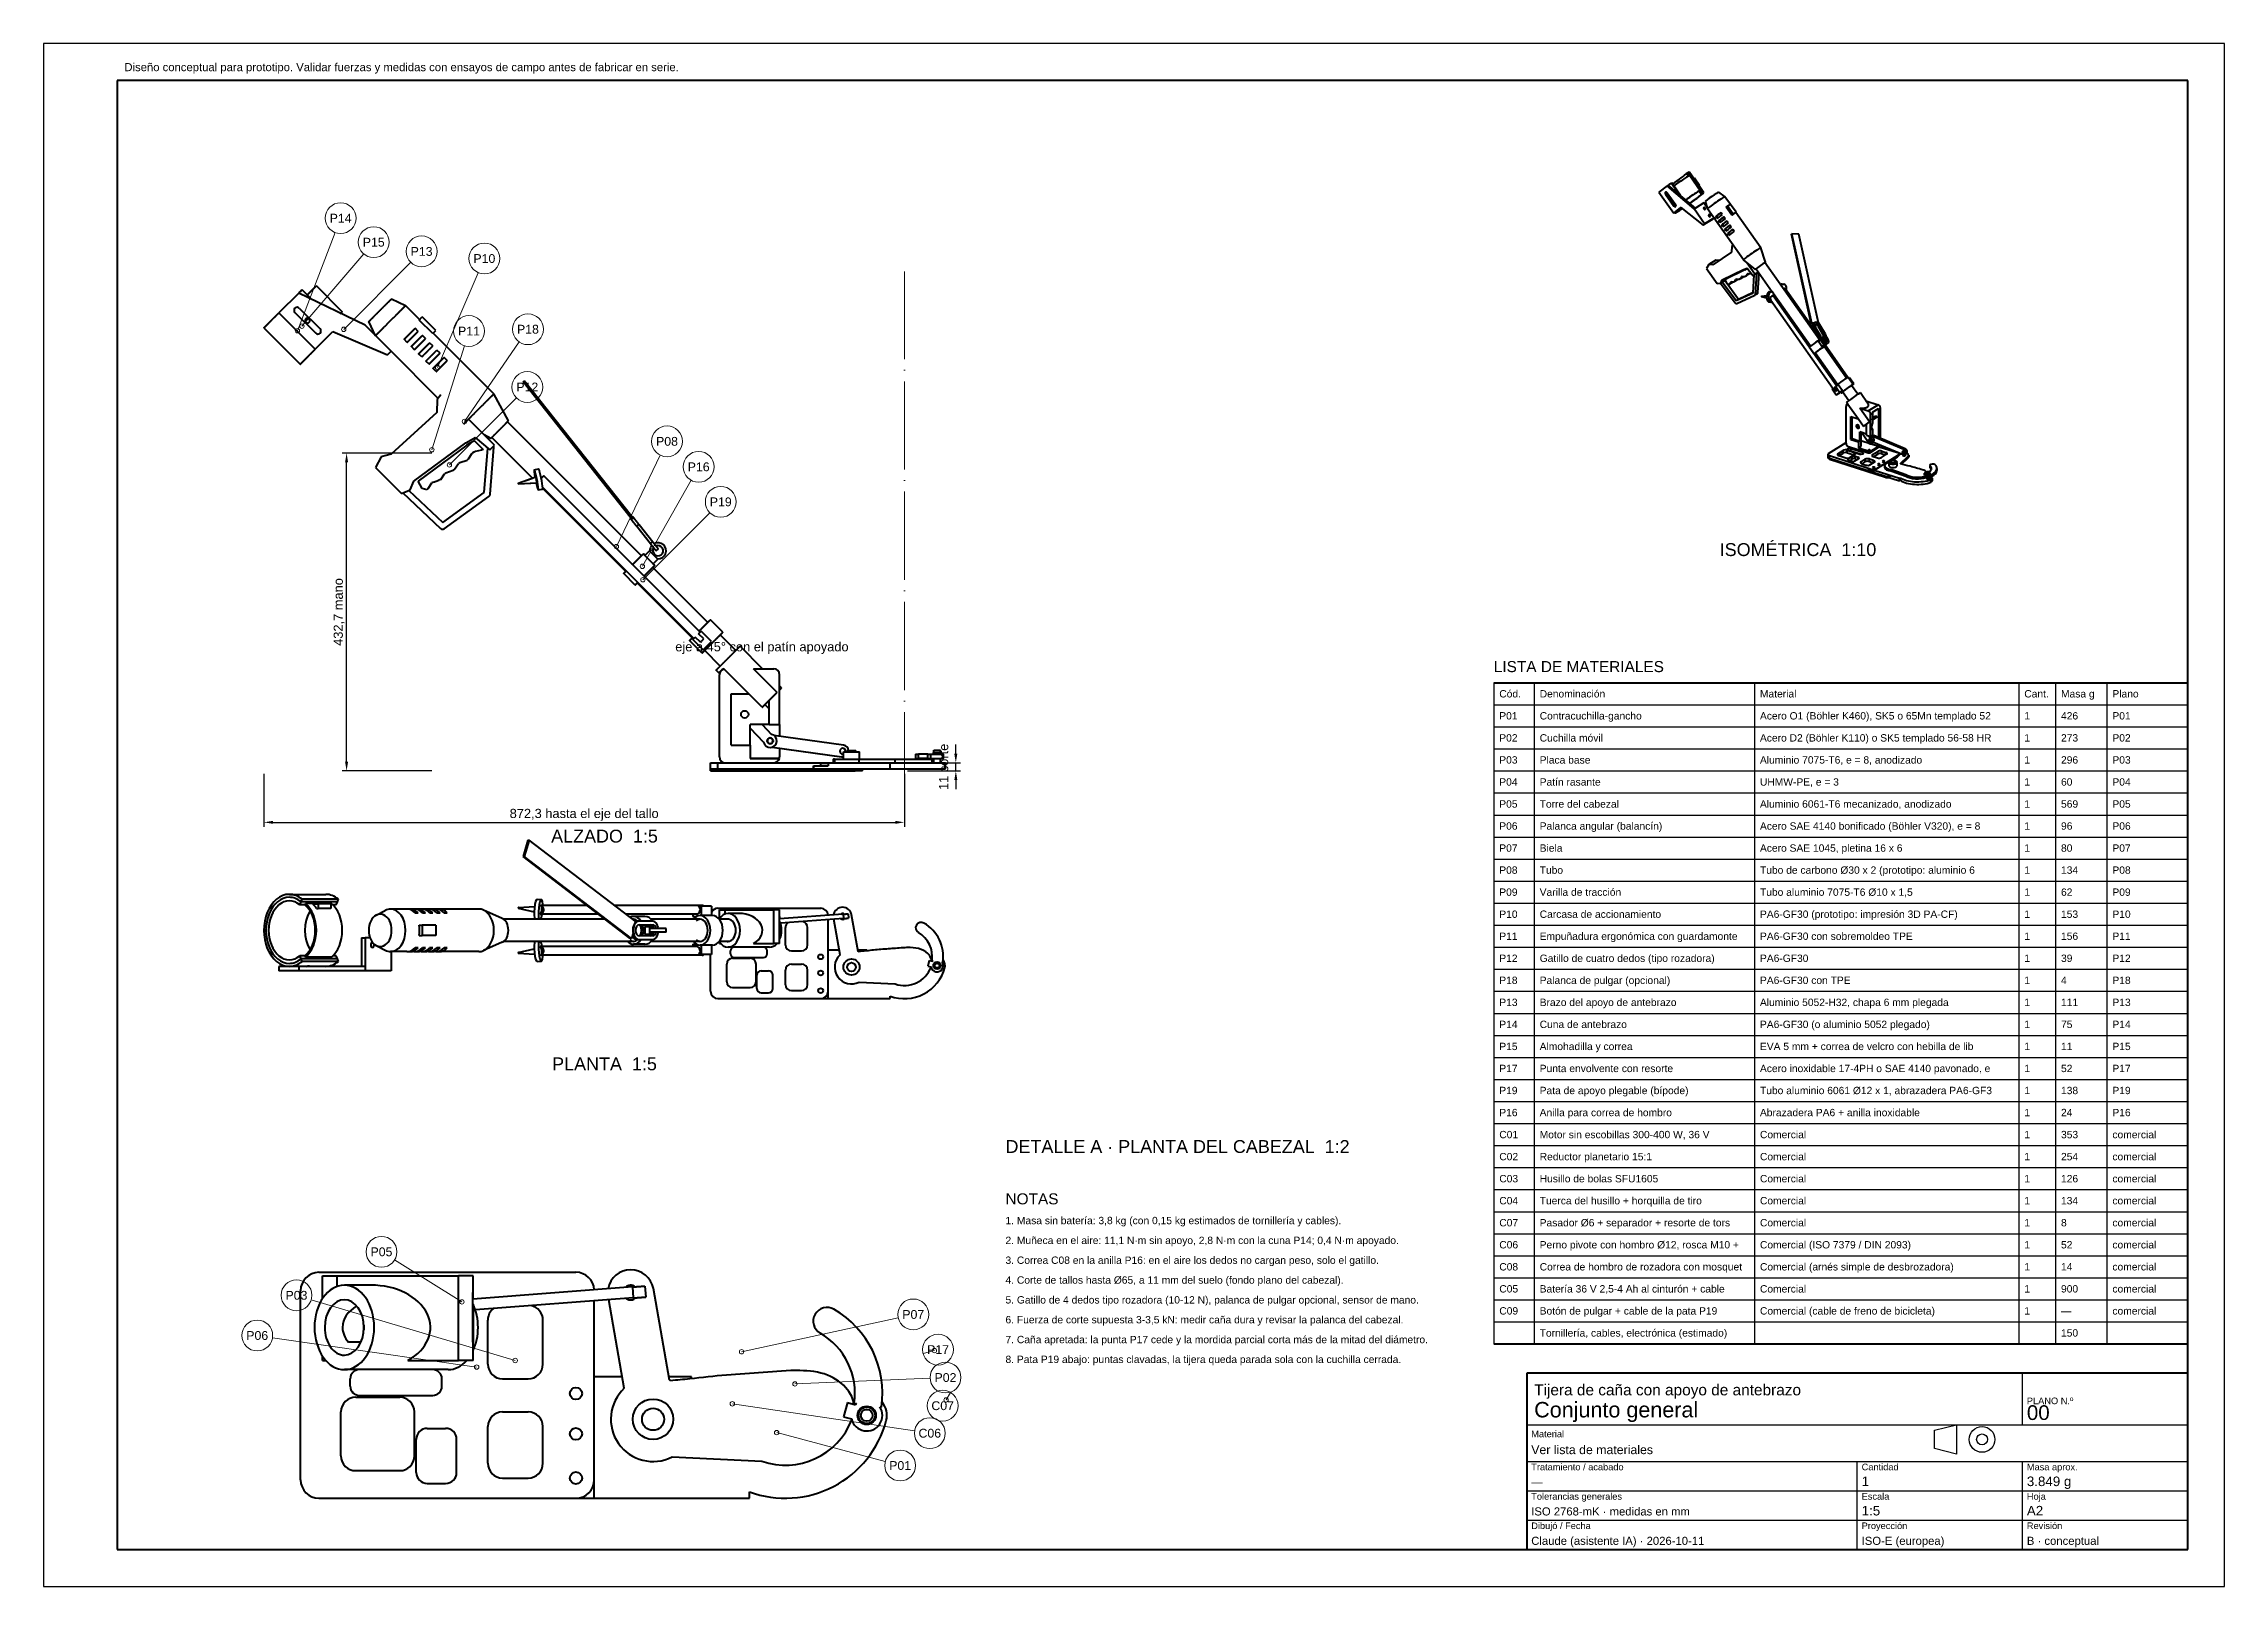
# Model space of a CAD drawing. Header units: millimetres. Extents: x 0 to 2970, y 0 to 2100.
import ezdxf
from ezdxf.enums import TextEntityAlignment as Align

# ---------------------------------------------------------------- set-up
doc = ezdxf.new("R2010")
doc.units = ezdxf.units.MM
doc.header["$LTSCALE"] = 5
doc.linetypes.add('ACAD_ISO04W100', pattern=[30, 24, -3, 0, -3])
for name, color, linetype, lineweight in [('COTAS', 4, 'Continuous', 18), ('EJES', 1, 'ACAD_ISO04W100', 18), ('MARCO', 7, 'Continuous', 70), ('TEXTO', 7, 'Continuous', 25), ('VISIBLE', 7, 'Continuous', 50)]:
    doc.layers.add(name, color=color, linetype=linetype, lineweight=lineweight)
doc.styles.get("Standard").update_dxf_attribs({"font": 'arial.ttf'})
doc.dimstyles.new('ISO25', dxfattribs={"dimscale": 5, "dimtxt": 2.5, "dimasz": 2.5, "dimexe": 1.25, "dimexo": 0.8, "dimgap": 0.8, "dimtad": 1, "dimdec": 1, "dimtxsty": 'Standard', "dimcen": 2.5, "dimclrd": 4, "dimclre": 4, "dimclrt": 7, "dimazin": 3, "dimtfac": 1, "dimtmove": 0, "dimatfit": 3})

msp = doc.modelspace()

# ---------------------------------------------------------------- texts
at = {"layer": 'COTAS'}
msp.add_text('eje a 45° con el patín apoyado', height=12.5, dxfattribs=at).set_placement((860.23, 1285.29), align=Align.TOP_LEFT)
at = {"layer": 'TEXTO'}
for s, height, p in [('Diseño conceptual para prototipo. Validar fuerzas y medidas con ensayos de campo antes de fabricar en serie.', 11, (110, 2062.5)), ('DETALLE A · PLANTA DEL CABEZAL  1:2', 17.5, (1310, 590)), ('NOTAS', 15, (1310, 520)), ('2. Muñeca en el aire: 11,1 N·m sin apoyo, 2,8 N·m con la cuna P14; 0,4 N·m apoyado.', 10, (1310, 466)), ('1. Masa sin batería: 3,8 kg (con 0,15 kg estimados de tornillería y cables).', 10, (1310, 493)), ('3. Correa C08 en la anilla P16: en el aire los dedos no cargan peso, solo el gatillo.', 10, (1310, 439)), ('4. Corte de tallos hasta %%c65, a 11 mm del suelo (fondo plano del cabezal).', 10, (1310, 412)), ('5. Gatillo de 4 dedos tipo rozadora (10-12 N), palanca de pulgar opcional, sensor de mano.', 10, (1310, 385)), ('6. Fuerza de corte supuesta 3-3,5 kN: medir caña dura y revisar la palanca del cabezal.', 10, (1310, 358)), ('7. Caña apretada: la punta P17 cede y la mordida parcial corta más de la mitad del diámetro.', 10, (1310, 331)), ('8. Pata P19 abajo: puntas clavadas, la tijera queda parada sola con la cuchilla cerrada.', 10, (1310, 304)), ('Tijera de caña con apoyo de antebrazo', 15, (2030, 260)), ('Conjunto general', 21, (2030, 230)), ('PLANO N.º', 9, (2701, 248)), ('00', 20, (2701, 226.5)), ('Material', 9, (2026, 203)), ('Ver lista de materiales', 12, (2026, 180)), ('Tratamiento / acabado', 9, (2026, 158)), ('Cantidad', 9, (2476, 158)), ('1', 13, (2476, 136.5)), ('3.849 g', 13, (2701, 136.5)), ('Masa aprox.', 9, (2701, 158)), ('—', 11, (2026, 136.5)), ('Tolerancias generales', 9, (2026, 118)), ('Escala', 9, (2476, 118)), ('Hoja', 9, (2701, 118)), ('ISO 2768-mK · medidas en mm', 11, (2026, 96.5)), ('1:5', 13, (2476, 96.5)), ('A2', 13, (2701, 96.5)), ('Claude (asistente IA) · 2026-10-11', 11, (2026, 56.5)), ('Dibujó / Fecha', 9, (2026, 78)), ('Proyección', 9, (2476, 78)), ('ISO-E (europea)', 11, (2476, 56.5)), ('Revisión', 9, (2701, 78)), ('B · conceptual', 11, (2701, 56.5))]:
    msp.add_text(s, height=height, dxfattribs=at).set_placement(p)
for s, p in [('P14', (404.51, 1862.44)), ('P15', (449.59, 1829.73)), ('P13', (514.8, 1817.16)), ('P10', (600.29, 1807.47)), ('P11', (579.33, 1708.73)), ('P18', (659.63, 1711.25)), ('P12', (658.75, 1632.58)), ('P08', (849.01, 1558.64)), ('P16', (892.12, 1523.96)), ('P19', (922.2, 1476.26)), ('P05', (460.12, 455.42)), ('P03', (344.35, 396.2)), ('P07', (1184.39, 370.14)), ('P06', (290.94, 341.49)), ('P17', (1218.17, 322.3)), ('P02', (1228.23, 284.24)), ('C07', (1224.43, 245.92)), ('C06', (1206.9, 208.47)), ('P01', (1166.53, 164.55))]:
    msp.add_text(s, height=12, dxfattribs=at).set_placement(p, align=Align.MIDDLE_CENTER)
for s, p in [('ISOMÉTRICA  1:10', (2389.3, 1420)), ('ALZADO  1:5', (763.88, 1030)), ('PLANTA  1:5', (763.88, 720))]:
    msp.add_text(s, height=17.5, dxfattribs=at).set_placement(p, align=Align.TOP_CENTER)
msp.add_text('LISTA DE MATERIALES', height=15, dxfattribs=at).set_placement((1975, 1240), align=Align.BOTTOM_LEFT)
for s, p in [('Cód.', (1982.5, 1215)), ('Denominación', (2037.5, 1215)), ('Material', (2337.5, 1215)), ('Cant.', (2697.5, 1215)), ('Masa g', (2747.5, 1215)), ('Plano', (2817.5, 1215)), ('P01', (1982.5, 1185)), ('Contracuchilla-gancho', (2037.5, 1185)), ('Acero O1 (Böhler K460), SK5 o 65Mn templado 52', (2337.5, 1185)), ('1', (2697.5, 1185)), ('426', (2747.5, 1185)), ('P01', (2817.5, 1185)), ('P02', (1982.5, 1155)), ('Cuchilla móvil', (2037.5, 1155)), ('Acero D2 (Böhler K110) o SK5 templado 56-58 HR', (2337.5, 1155)), ('1', (2697.5, 1155)), ('273', (2747.5, 1155)), ('P02', (2817.5, 1155)), ('P03', (1982.5, 1125)), ('Placa base', (2037.5, 1125)), ('Aluminio 7075-T6, e = 8, anodizado', (2337.5, 1125)), ('1', (2697.5, 1125)), ('296', (2747.5, 1125)), ('P03', (2817.5, 1125)), ('P04', (1982.5, 1095)), ('Patín rasante', (2037.5, 1095)), ('UHMW-PE, e = 3', (2337.5, 1095)), ('1', (2697.5, 1095)), ('60', (2747.5, 1095)), ('P04', (2817.5, 1095)), ('P05', (1982.5, 1065)), ('Torre del cabezal', (2037.5, 1065)), ('Aluminio 6061-T6 mecanizado, anodizado', (2337.5, 1065)), ('1', (2697.5, 1065)), ('569', (2747.5, 1065)), ('P05', (2817.5, 1065)), ('P06', (1982.5, 1035)), ('Palanca angular (balancín)', (2037.5, 1035)), ('Acero SAE 4140 bonificado (Böhler V320), e = 8', (2337.5, 1035)), ('1', (2697.5, 1035)), ('96', (2747.5, 1035)), ('P06', (2817.5, 1035)), ('P07', (1982.5, 1005)), ('Biela', (2037.5, 1005)), ('Acero SAE 1045, pletina 16 x 6', (2337.5, 1005)), ('1', (2697.5, 1005)), ('80', (2747.5, 1005)), ('P07', (2817.5, 1005)), ('P08', (1982.5, 975)), ('Tubo', (2037.5, 975)), ('Tubo de carbono Ø30 x 2 (prototipo: aluminio 6', (2337.5, 975)), ('134', (2747.5, 975)), ('P08', (2817.5, 975)), ('Varilla de tracción', (2037.5, 945)), ('Tubo aluminio 7075-T6 Ø10 x 1,5', (2337.5, 945)), ('1', (2697.5, 975)), ('P09', (1982.5, 945)), ('PA6-GF30 (prototipo: impresión 3D PA-CF)', (2337.5, 915)), ('1', (2697.5, 945)), ('62', (2747.5, 945)), ('P09', (2817.5, 945)), ('P10', (1982.5, 915)), ('Carcasa de accionamiento', (2037.5, 915)), ('1', (2697.5, 915)), ('153', (2747.5, 915)), ('P10', (2817.5, 915)), ('P11', (1982.5, 885)), ('Empuñadura ergonómica con guardamonte', (2037.5, 885)), ('PA6-GF30 con sobremoldeo TPE', (2337.5, 885)), ('1', (2697.5, 885)), ('156', (2747.5, 885)), ('P11', (2817.5, 885)), ('P12', (1982.5, 855)), ('Gatillo de cuatro dedos (tipo rozadora)', (2037.5, 855)), ('PA6-GF30', (2337.5, 855)), ('1', (2697.5, 855)), ('39', (2747.5, 855)), ('P12', (2817.5, 855)), ('P18', (1982.5, 825)), ('Palanca de pulgar (opcional)', (2037.5, 825)), ('PA6-GF30 con TPE', (2337.5, 825)), ('1', (2697.5, 825)), ('4', (2747.5, 825)), ('P18', (2817.5, 825)), ('P13', (1982.5, 795)), ('Brazo del apoyo de antebrazo', (2037.5, 795)), ('Aluminio 5052-H32, chapa 6 mm plegada', (2337.5, 795)), ('1', (2697.5, 795)), ('111', (2747.5, 795)), ('P13', (2817.5, 795)), ('P14', (1982.5, 765)), ('Cuna de antebrazo', (2037.5, 765)), ('PA6-GF30 (o aluminio 5052 plegado)', (2337.5, 765)), ('1', (2697.5, 765)), ('75', (2747.5, 765)), ('P14', (2817.5, 765)), ('P15', (1982.5, 735)), ('Almohadilla y correa', (2037.5, 735)), ('EVA 5 mm + correa de velcro con hebilla de lib', (2337.5, 735)), ('1', (2697.5, 735)), ('11', (2747.5, 735)), ('P15', (2817.5, 735)), ('P17', (1982.5, 705)), ('Punta envolvente con resorte', (2037.5, 705)), ('Acero inoxidable 17-4PH o SAE 4140 pavonado, e', (2337.5, 705)), ('1', (2697.5, 705)), ('52', (2747.5, 705)), ('P17', (2817.5, 705)), ('P19', (1982.5, 675)), ('Pata de apoyo plegable (bípode)', (2037.5, 675)), ('Tubo aluminio 6061 Ø12 x 1, abrazadera PA6-GF3', (2337.5, 675)), ('1', (2697.5, 675)), ('138', (2747.5, 675)), ('P19', (2817.5, 675)), ('P16', (1982.5, 645)), ('Anilla para correa de hombro', (2037.5, 645)), ('Abrazadera PA6 + anilla inoxidable', (2337.5, 645)), ('1', (2697.5, 645)), ('24', (2747.5, 645)), ('P16', (2817.5, 645)), ('C01', (1982.5, 615)), ('Motor sin escobillas 300-400 W, 36 V', (2037.5, 615)), ('Comercial', (2337.5, 615)), ('1', (2697.5, 615)), ('353', (2747.5, 615)), ('comercial', (2817.5, 615)), ('C02', (1982.5, 585)), ('Reductor planetario 15:1', (2037.5, 585)), ('Comercial', (2337.5, 585)), ('1', (2697.5, 585)), ('254', (2747.5, 585)), ('comercial', (2817.5, 585)), ('C03', (1982.5, 555)), ('Husillo de bolas SFU1605', (2037.5, 555)), ('Comercial', (2337.5, 555)), ('1', (2697.5, 555)), ('126', (2747.5, 555)), ('comercial', (2817.5, 555)), ('C04', (1982.5, 525)), ('Tuerca del husillo + horquilla de tiro', (2037.5, 525)), ('Comercial', (2337.5, 525)), ('1', (2697.5, 525)), ('134', (2747.5, 525)), ('comercial', (2817.5, 525)), ('C07', (1982.5, 495)), ('Pasador Ø6 + separador + resorte de tors', (2037.5, 495)), ('Comercial', (2337.5, 495)), ('1', (2697.5, 495)), ('8', (2747.5, 495)), ('comercial', (2817.5, 495)), ('C06', (1982.5, 465)), ('Perno pivote con hombro Ø12, rosca M10 +', (2037.5, 465)), ('Comercial (ISO 7379 / DIN 2093)', (2337.5, 465)), ('1', (2697.5, 465)), ('52', (2747.5, 465)), ('comercial', (2817.5, 465)), ('C08', (1982.5, 435)), ('Correa de hombro de rozadora con mosquet', (2037.5, 435)), ('Comercial (arnés simple de desbrozadora)', (2337.5, 435)), ('1', (2697.5, 435)), ('14', (2747.5, 435)), ('comercial', (2817.5, 435)), ('C05', (1982.5, 405)), ('Batería 36 V 2,5-4 Ah al cinturón + cable', (2037.5, 405)), ('Comercial', (2337.5, 405)), ('1', (2697.5, 405)), ('900', (2747.5, 405)), ('comercial', (2817.5, 405)), ('C09', (1982.5, 375)), ('Botón de pulgar + cable de la pata P19', (2037.5, 375)), ('Comercial (cable de freno de bicicleta)', (2337.5, 375)), ('1', (2697.5, 375)), ('—', (2747.5, 375)), ('comercial', (2817.5, 375)), ('Tornillería, cables, electrónica (estimado)', (2037.5, 345)), ('150', (2747.5, 345))]:
    msp.add_text(s, height=10, dxfattribs=at).set_placement(p, align=Align.MIDDLE_LEFT)

# ---------------------------------------------------------------- dimensions: what is measured, and where the dimension line sits
at = {"layer": 'COTAS'}
for base, p1, p2, text in [((412.64, 1110), (532.64, 1110), (532.64, 1542.67), '<> mano'), ((1242.33, 1110), (1172.33, 1110), (1172.33, 1121), '<> corte')]:
    msp.add_linear_dim(base=base, p1=p1, p2=p2, angle=90, text=text, dimstyle='ISO25', dxfattribs=at).render()
msp.add_linear_dim(base=(300, 1040), p1=(300, 1110), p2=(1172.33, 1110), text='<> hasta el eje del tallo', dimstyle='ISO25', dxfattribs=at).render()

# ---------------------------------------------------------------- linework, layer by layer
at = {"layer": 'COTAS'}
for p, q in [((396.98, 1842.83), (345.61, 1709.2)), ((435.94, 1813.77), (351.8, 1715.39)), ((499.95, 1802.31), (408.73, 1711.09)), ((592.01, 1788.17), (536.59, 1659.04)), ((647.71, 1693.96), (573.04, 1585.71)), ((573.06, 1688.69), (528.76, 1547.17)), ((643.9, 1617.73), (552.68, 1526.51)), ((839.91, 1539.71), (780.13, 1415.4)), ((881.77, 1505.69), (815.45, 1388.5)), ((907.35, 1461.41), (816.13, 1370.2)), ((477.95, 444.32), (569.73, 387.24)), ((364.48, 390.21), (642.22, 307.45)), ((1163.87, 365.68), (950.53, 319.3)), ((311.73, 338.5), (589.74, 298.5)), ((1197.89, 316.87), (1213.23, 320.97)), ((1207.24, 283.35), (1023.24, 275.6)), ((1186.12, 211.56), (938, 248.5)), ((1235.17, 263.97), (1229.08, 253.74)), ((1146.24, 169.95), (998.37, 209.29))]:
    msp.add_line(p, q, dxfattribs=at)
for centre, radius in [((404.51, 1862.44), 21), ((449.59, 1829.73), 21), ((514.8, 1817.16), 21), ((600.29, 1807.47), 21), ((579.33, 1708.73), 21), ((659.63, 1711.25), 21), ((345.61, 1709.2), 3), ((351.8, 1715.39), 3), ((408.73, 1711.09), 3), ((536.59, 1659.04), 3), ((658.75, 1632.58), 21), ((573.04, 1585.71), 3), ((849.01, 1558.64), 21), ((528.76, 1547.17), 3), ((892.12, 1523.96), 21), ((552.68, 1526.51), 3), ((922.2, 1476.26), 21), ((780.13, 1415.4), 3), ((815.45, 1388.5), 3), ((816.13, 1370.2), 3), ((460.12, 455.42), 21), ((344.35, 396.2), 21), ((569.73, 387.24), 3), ((1184.39, 370.14), 21), ((290.94, 341.49), 21), ((1218.17, 322.3), 21), ((589.74, 298.5), 3), ((642.22, 307.45), 3), ((950.53, 319.3), 3), ((1228.23, 284.24), 21), ((1213.23, 320.97), 3), ((1023.24, 275.6), 3), ((938, 248.5), 3), ((1224.43, 245.92), 21), ((1229.08, 253.74), 3), ((998.37, 209.29), 3), ((1206.9, 208.47), 21), ((1166.53, 164.55), 21)]:
    msp.add_circle(centre, radius, dxfattribs=at)
at = {"layer": 'EJES'}
msp.add_line((1172.33, 1070), (1172.33, 1790), dxfattribs=at)
at = {"layer": 'MARCO'}
for p, q in [((2920, 2050), (100, 2050)), ((100, 2050), (100, 50)), ((2920, 50), (2920, 2050)), ((1975, 1230), (2920, 1230)), ((1975, 330), (2920, 330)), ((2920, 290), (2020, 290)), ((2020, 290), (2020, 50)), ((2920, 50), (2920, 290)), ((100, 50), (2920, 50)), ((2020, 50), (2920, 50))]:
    msp.add_line(p, q, dxfattribs=at)
at = {"layer": 'TEXTO'}
for p, q in [((2970, 2100), (0, 2100)), ((0, 2100), (0, 0)), ((2970, 0), (2970, 2100)), ((1975, 1230), (1975, 330)), ((2030, 1230), (2030, 330)), ((2330, 1230), (2330, 330)), ((2690, 1230), (2690, 330)), ((2740, 1230), (2740, 330)), ((2810, 1230), (2810, 330)), ((2920, 1230), (2920, 330)), ((1975, 1200), (2920, 1200)), ((1975, 1170), (2920, 1170)), ((1975, 1140), (2920, 1140)), ((1975, 1110), (2920, 1110)), ((1975, 1080), (2920, 1080)), ((1975, 1050), (2920, 1050)), ((1975, 1020), (2920, 1020)), ((1975, 990), (2920, 990)), ((1975, 960), (2920, 960)), ((1975, 930), (2920, 930)), ((1975, 900), (2920, 900)), ((1975, 870), (2920, 870)), ((1975, 840), (2920, 840)), ((1975, 810), (2920, 810)), ((1975, 780), (2920, 780)), ((1975, 750), (2920, 750)), ((1975, 720), (2920, 720)), ((1975, 690), (2920, 690)), ((1975, 660), (2920, 660)), ((1975, 630), (2920, 630)), ((1975, 600), (2920, 600)), ((1975, 570), (2920, 570)), ((1975, 540), (2920, 540)), ((1975, 510), (2920, 510)), ((1975, 480), (2920, 480)), ((1975, 450), (2920, 450)), ((1975, 420), (2920, 420)), ((1975, 390), (2920, 390)), ((1975, 360), (2920, 360)), ((2695, 220), (2695, 290)), ((2020, 220), (2920, 220)), ((2575, 212.5), (2605, 220)), ((2575, 187.5), (2575, 212.5)), ((2605, 220), (2605, 180)), ((2605, 180), (2575, 187.5)), ((2020, 170), (2920, 170)), ((2470, 50), (2470, 170)), ((2695, 50), (2695, 170)), ((2020, 130), (2920, 130)), ((2020, 90), (2920, 90)), ((0, 0), (2970, 0))]:
    msp.add_line(p, q, dxfattribs=at)
for radius in [17.5, 7.5]:
    msp.add_circle((2640, 200), radius, dxfattribs=at)
at = {"layer": 'VISIBLE'}
for p, q in [((2210.93, 1906.32), (2200, 1897.84)), ((2212.68, 1907.42), (2210.93, 1906.32)), ((2247.76, 1874.91), (2210.93, 1906.32)), ((2249.5, 1876.01), (2212.68, 1907.42)), ((2216.45, 1910.07), (2216.89, 1910.26)), ((2226.84, 1895.34), (2216.45, 1910.07)), ((2216.89, 1910.26), (2217.42, 1910.5)), ((2228.25, 1894.14), (2216.89, 1910.26)), ((2228.25, 1894.14), (2216.89, 1910.26)), ((2220.27, 1906.45), (2217.42, 1910.5)), ((2229.31, 1893.23), (2220.09, 1906.32)), ((2237.56, 1923.18), (2239.54, 1924.53)), ((2240.03, 1919.67), (2237.56, 1923.18)), ((2239.54, 1924.53), (2241.12, 1925.61)), ((2245.98, 1915.39), (2239.54, 1924.53)), ((2245.98, 1915.39), (2239.54, 1924.53)), ((2247.57, 1916.46), (2241.12, 1925.61)), ((2241.78, 1920.39), (2256.17, 1899.98)), ((2245.54, 1915.05), (2246.45, 1915.75)), ((2248.19, 1916.85), (2246.45, 1915.75)), ((2253.35, 1905.95), (2246.45, 1915.75)), ((2255.1, 1907.05), (2248.19, 1916.85)), ((2252.45, 1905.25), (2253.35, 1905.95)), ((2252.56, 1905.09), (2255.1, 1907.05)), ((2259.68, 1895.95), (2253, 1905.43)), ((2259.68, 1895.95), (2253, 1905.43)), ((2255.1, 1907.05), (2253.35, 1905.95)), ((2261.26, 1897.03), (2254.52, 1906.6)), ((2200, 1897.84), (2220.14, 1869.26)), ((2210.63, 1896.36), (2208.89, 1895.26)), ((2208.89, 1895.26), (2220.4, 1878.94)), ((2210.63, 1896.36), (2222.14, 1880.03)), ((2211.25, 1897.1), (2222.76, 1880.77)), ((2220.14, 1869.26), (2229.92, 1876.86)), ((2222.14, 1880.03), (2220.4, 1878.94)), ((2221.88, 1870.36), (2230.08, 1876.73)), ((2229.92, 1876.86), (2260.13, 1852.94)), ((2249.5, 1876.01), (2247.76, 1874.91)), ((2262.14, 1854.5), (2247.76, 1874.91)), ((2260.84, 1883.15), (2249.5, 1876.01)), ((2255.61, 1899.23), (2254.82, 1898.69)), ((2257.7, 1894.6), (2254.82, 1898.69)), ((2257.7, 1894.6), (2259.68, 1895.95)), ((2259.68, 1895.95), (2261.26, 1897.03)), ((2265.55, 1876.45), (2260.84, 1883.15)), ((2263.09, 1885.13), (2265.98, 1874.95)), ((2314.9, 1805.54), (2265.99, 1874.94)), ((2281.07, 1897.8), (2289.68, 1891.65)), ((2297.19, 1881), (2289.69, 1891.64)), ((2291.67, 1877.27), (2293.35, 1878.58)), ((2299.15, 1866.66), (2291.67, 1877.27)), ((2297.42, 1881.14), (2293.35, 1878.58)), ((2300.83, 1867.97), (2293.35, 1878.58)), ((2304.9, 1870.53), (2297.42, 1881.14)), ((2221.88, 1870.36), (2220.14, 1869.26)), ((2221.53, 1870.14), (2221.85, 1869.68)), ((2260.13, 1852.94), (2262.14, 1854.5)), ((2261.87, 1854.04), (2260.13, 1852.94)), ((2273.21, 1861.18), (2261.87, 1854.04)), ((2274.78, 1862.46), (2262.14, 1854.5)), ((2273.21, 1861.18), (2274.81, 1862.42)), ((2278.34, 1865.13), (2277.02, 1864.29)), ((2278.74, 1861.84), (2277.02, 1864.29)), ((2278.34, 1865.13), (2284.47, 1869.88)), ((2279.97, 1862.82), (2278.34, 1865.13)), ((2282.37, 1859.41), (2281.05, 1858.58)), ((2282.77, 1856.13), (2281.05, 1858.58)), ((2282.37, 1859.41), (2288.49, 1864.16)), ((2284, 1857.1), (2282.37, 1859.41)), ((2286.19, 1867.43), (2284.47, 1869.88)), ((2286.4, 1853.7), (2285.07, 1852.86)), ((2286.8, 1850.41), (2285.07, 1852.86)), ((2286.4, 1853.7), (2292.52, 1858.45)), ((2288.03, 1851.39), (2286.4, 1853.7)), ((2290.22, 1861.72), (2288.49, 1864.16)), ((2290.43, 1847.98), (2289.1, 1847.15)), ((2290.83, 1844.7), (2289.1, 1847.15)), ((2290.43, 1847.98), (2296.55, 1852.73)), ((2292.06, 1845.67), (2290.43, 1847.98)), ((2294.25, 1856), (2292.52, 1858.45)), ((2294.46, 1842.27), (2293.13, 1841.43)), ((2294.85, 1838.98), (2293.13, 1841.43)), ((2294.46, 1842.27), (2300.58, 1847.02)), ((2296.08, 1839.96), (2294.46, 1842.27)), ((2298.28, 1850.29), (2296.55, 1852.73)), ((2299.15, 1866.66), (2300.83, 1867.97)), ((2302.3, 1844.57), (2300.58, 1847.02)), ((2304.9, 1870.53), (2300.83, 1867.97)), ((2303.22, 1869.22), (2304.9, 1870.53)), ((2338.6, 1822.25), (2304.69, 1870.36)), ((2298.79, 1816.25), (2273.48, 1799.12)), ((2299.08, 1824.05), (2298.79, 1816.25)), ((2300.65, 1825.76), (2299.08, 1824.05)), ((2345.21, 1802.46), (2338.6, 1822.24)), ((2380.42, 1840.8), (2381.06, 1841.15)), ((2407.39, 1719.15), (2380.42, 1840.8)), ((2408.02, 1719.5), (2381.06, 1841.15)), ((2390.33, 1840.65), (2381.06, 1841.15)), ((2417.14, 1719.74), (2390.33, 1840.65)), ((2268.01, 1799.3), (2264.85, 1793.69)), ((2264.85, 1793.69), (2279.23, 1773.28)), ((2277.31, 1805.16), (2268.01, 1799.3)), ((2273.48, 1799.12), (2268.01, 1799.3)), ((2282.17, 1805), (2277.31, 1805.16)), ((2286.14, 1778.63), (2314.91, 1792.76)), ((2317.12, 1792.16), (2290.21, 1778.95)), ((2290.21, 1778.95), (2296.02, 1782.61)), ((2294.12, 1781.42), (2294.74, 1782.86)), ((2296.02, 1782.61), (2319.22, 1794)), ((2310.38, 1779.7), (2315.66, 1783.03)), ((2310.38, 1779.7), (2312.52, 1782.53)), ((2313.28, 1782.92), (2312.52, 1782.53)), ((2313.28, 1782.92), (2317.29, 1783.11)), ((2331.31, 1792.67), (2314.9, 1805.54)), ((2314.91, 1792.76), (2320.08, 1794.25)), ((2317.12, 1792.16), (2320.2, 1794.1)), ((2317.12, 1792.16), (2317.92, 1792.5)), ((2318.04, 1783.51), (2317.29, 1783.11)), ((2320.29, 1793.99), (2317.92, 1792.5)), ((2320.81, 1793.33), (2317.92, 1792.5)), ((2318.04, 1783.51), (2322.94, 1786.6)), ((2318.04, 1783.51), (2320.19, 1786.34)), ((2330.73, 1786.09), (2319.65, 1801.82)), ((2320.08, 1794.25), (2328.14, 1784.08)), ((2321, 1786.66), (2320.19, 1786.34)), ((2322.03, 1786.67), (2321, 1786.66)), ((2325.3, 1786.42), (2322.03, 1786.67)), ((2326.19, 1786.54), (2325.3, 1786.42)), ((2328.04, 1761), (2329.77, 1785.11)), ((2328.14, 1784.08), (2330.73, 1786.09)), ((2328.14, 1784.08), (2331.05, 1785.91)), ((2330.73, 1786.09), (2335.19, 1788.9)), ((2331.05, 1785.91), (2333.19, 1787.58)), ((2331.23, 1758.88), (2333.24, 1786.96)), ((2354.28, 1761.82), (2332.01, 1793.41)), ((2333.19, 1787.58), (2335.22, 1788.86)), ((2333.24, 1786.96), (2335.54, 1788.41)), ((2334.72, 1761.07), (2336.57, 1786.94)), ((2418.45, 1696.81), (2344.27, 1802.05)), ((347.38, 1760.46), (320.51, 1733.59)), ((437.89, 1716.62), (347.38, 1760.46)), ((365.2, 1751.83), (351.97, 1765.06)), ((371.42, 1770.36), (406.77, 1735.01)), ((473.95, 1752.69), (493.04, 1743.49)), ((2279.23, 1773.28), (2284.12, 1773.91)), ((2283.95, 1773.89), (2303.75, 1746.97)), ((2284.12, 1773.91), (2286.14, 1778.63)), ((2290.63, 1778.01), (2284.12, 1773.91)), ((2286.46, 1775.39), (2305.01, 1750.18)), ((2289.95, 1777.58), (2292.16, 1774.58)), ((2292.51, 1773.79), (2290.21, 1778.95)), ((2295.1, 1772.01), (2292.51, 1773.79)), ((2292.97, 1773.48), (2308.49, 1752.37)), ((2295.1, 1772.01), (2300.91, 1775.67)), ((2295.69, 1772.65), (2295.1, 1772.01)), ((2295.69, 1772.65), (2300.56, 1775.72)), ((2295.69, 1772.65), (2297.83, 1775.48)), ((2298.76, 1775.63), (2297.83, 1775.48)), ((2298.76, 1775.63), (2301.76, 1775.78)), ((2300.97, 1775.74), (2300.91, 1775.67)), ((2302.71, 1775.89), (2301.76, 1775.78)), ((2302.71, 1775.89), (2308.13, 1779.3)), ((2302.71, 1775.89), (2304.86, 1778.72)), ((2304.86, 1778.72), (2305.59, 1779.18)), ((2305.57, 1779.18), (2304.86, 1778.72)), ((2305.01, 1750.18), (2328.04, 1761)), ((2305.01, 1750.18), (2308.49, 1752.37)), ((2305.57, 1779.18), (2309.58, 1779.37)), ((2305.82, 1746.15), (2330.56, 1757.78)), ((2308.49, 1752.37), (2328.08, 1761.58)), ((2310.38, 1779.7), (2309.58, 1779.37)), ((2330.67, 1757.84), (2334.16, 1760.04)), ((2334.05, 1759.98), (2330.78, 1757.92)), ((2331.23, 1758.88), (2334.72, 1761.07)), ((2339.73, 1755.69), (2346.54, 1754.15)), ((2339.76, 1756.19), (2346.7, 1756.94)), ((2350.7, 1762.32), (2353.22, 1762.17)), ((2441.82, 1634.11), (2355.27, 1756.91)), ((2406.19, 1688.16), (2356, 1759.37)), ((2367.86, 1772.69), (2370.1, 1772.36)), ((2411.95, 1709.83), (2371.54, 1767.16)), ((320.51, 1733.59), (370, 1684.1)), ((342.36, 1734.23), (370.64, 1705.95)), ((348.15, 1740.03), (376.44, 1711.74)), ((512.13, 1724.4), (493.04, 1743.49)), ((511.53, 1723.79), (515.67, 1727.94)), ((529.91, 1705.41), (511.53, 1723.79)), ((534.05, 1709.55), (515.67, 1727.94)), ((2349.88, 1748.34), (2352.41, 1748.2)), ((2436.97, 1630.57), (2352.43, 1750.52)), ((300, 1713.09), (349.5, 1663.59)), ((370, 1684.1), (394.05, 1708.14)), ((394.05, 1708.14), (468.29, 1676.32)), ((473.24, 1681.27), (437.89, 1716.62)), ((452.03, 1702.48), (442.84, 1721.57)), ((495.16, 1693.29), (490.92, 1697.53)), ((510.21, 1708.33), (505.97, 1712.58)), ((520.11, 1698.44), (515.86, 1702.68)), ((529.91, 1705.41), (534.05, 1709.55)), ((613.25, 1623.28), (530.52, 1706.02)), ((2407.39, 1719.15), (2408.02, 1719.5)), ((2410.41, 1718.99), (2407.39, 1719.15)), ((2411.05, 1719.34), (2408.02, 1719.5)), ((2410.41, 1718.99), (2411.05, 1719.34)), ((2410.6, 1712.13), (2411.88, 1712.83)), ((2410.6, 1712.13), (2418.19, 1699.2)), ((2411.88, 1712.83), (2419.47, 1699.9)), ((2412.18, 1720.42), (2412.5, 1720.59)), ((2420.92, 1700.81), (2413.33, 1713.74)), ((2416.42, 1715.79), (2417.69, 1716.49)), ((2416.42, 1715.79), (2424, 1702.86)), ((2417.36, 1694.35), (2419.95, 1696.36)), ((2421.96, 1687.82), (2417.36, 1694.35)), ((2417.69, 1716.49), (2425.28, 1703.56)), ((2418.19, 1699.2), (2419.47, 1699.9)), ((2426.73, 1704.47), (2419.14, 1717.4)), ((2420.44, 1696.67), (2419.95, 1696.36)), ((2424.55, 1689.83), (2419.95, 1696.36)), ((2425.15, 1690.47), (2421.06, 1696.28)), ((2422.35, 1700), (2423.8, 1700.91)), ((2424, 1702.86), (2425.28, 1703.56)), ((2426.3, 1693.31), (2424.51, 1695.85)), ((2424.84, 1696.01), (2426.11, 1696.71)), ((468.29, 1676.32), (473.24, 1681.27)), ((537.41, 1617.1), (473.24, 1681.27)), ((505.06, 1683.39), (500.82, 1687.63)), ((514.96, 1673.49), (510.72, 1677.73)), ((524.86, 1663.59), (520.62, 1667.83)), ((530.01, 1688.54), (525.76, 1692.78)), ((539.91, 1678.64), (535.66, 1682.88)), ((549.81, 1668.74), (545.56, 1672.98)), ((2411.05, 1677.8), (2404.72, 1686.78)), ((2442.99, 1635.95), (2412.68, 1678.95)), ((2421.96, 1687.82), (2424.55, 1689.83)), ((2423.41, 1688.74), (2421.96, 1687.82)), ((2424.87, 1689.65), (2423.41, 1688.74)), ((2425.43, 1690.39), (2424.55, 1689.83)), ((2424.87, 1689.65), (2425.72, 1690.31)), ((2455.25, 1644.59), (2424.94, 1687.59)), ((2426.58, 1688.74), (2425.56, 1690.19)), ((2457.16, 1645.68), (2425.71, 1690.31)), ((2428.21, 1690.69), (2429.66, 1691.6)), ((534.76, 1653.69), (530.52, 1657.93)), ((653.01, 1639.54), (654.57, 1640.79)), ((799, 1455.61), (653.01, 1639.54)), ((800.57, 1456.86), (654.57, 1640.79)), ((2444.07, 1635.52), (2440.29, 1633.14)), ((2449.82, 1627.36), (2444.07, 1635.52)), ((2464.39, 1635.97), (2457.48, 1645.76)), ((2459.47, 1645.23), (2458.36, 1644.52)), ((2465.23, 1637.06), (2459.47, 1645.23)), ((2470.73, 1622.63), (2462.34, 1634.53)), ((2465.23, 1637.06), (2464.11, 1636.36)), ((2464.18, 1636.25), (2465.23, 1637.06)), ((536.17, 1615.51), (535.47, 1597.83)), ((541.12, 1621.87), (536.17, 1615.51)), ((633.05, 1586.52), (613.25, 1623.28)), ((2435.69, 1629.57), (2437.04, 1630.62)), ((2441.44, 1621.41), (2435.69, 1629.57)), ((2439.91, 1626.54), (2437.04, 1630.62)), ((2438.94, 1632.1), (2440.29, 1633.14)), ((2441.82, 1628.02), (2438.94, 1632.1)), ((2441.82, 1628.02), (2439.91, 1626.54)), ((2446.05, 1624.98), (2440.29, 1633.14)), ((2441.44, 1621.41), (2446.05, 1624.98)), ((2445.51, 1623.97), (2441.44, 1621.41)), ((2445.51, 1623.97), (2448.32, 1626.15)), ((2449.82, 1627.36), (2446.05, 1624.98)), ((2448.04, 1624.44), (2447.36, 1625.41)), ((2458.47, 1613.99), (2450.08, 1625.88)), ((2454.8, 1556.21), (2454.8, 1606.22)), ((2456.97, 1609.16), (2455.44, 1611.33)), ((2455.92, 1608.56), (2456.94, 1609.2)), ((2471.05, 1589.39), (2457.31, 1608.89)), ((2484.9, 1609.46), (2474.24, 1624.58)), ((2481.82, 1613.83), (2498.28, 1608.54)), ((2484.91, 1600.12), (2498.28, 1608.54)), ((2498.92, 1602.27), (2501.53, 1603.92)), ((2501.53, 1562.67), (2501.53, 1603.92)), ((535.47, 1597.83), (473.24, 1541.26)), ((613.96, 1553.28), (578.6, 1588.64)), ((814.07, 1402.67), (631.63, 1585.1)), ((2461.31, 1561.26), (2461.31, 1592.52)), ((2461.31, 1592.52), (2471.05, 1589.39)), ((2463.05, 1562.36), (2463.05, 1591.96)), ((2478.51, 1578.81), (2471.05, 1589.39)), ((2486.75, 1585.2), (2473.7, 1603.72)), ((2473.7, 1603.72), (2484.91, 1600.12)), ((2478.51, 1578.81), (2482.47, 1581.88)), ((2482.47, 1580.12), (2481.67, 1581.26)), ((2482.47, 1580.18), (2481.69, 1581.28)), ((2482.47, 1581.88), (2486.75, 1585.2)), ((2482.47, 1566.97), (2482.47, 1581.88)), ((2488.16, 1595.5), (2491.07, 1597.33)), ((2488.16, 1565.14), (2488.16, 1595.5)), ((2491.07, 1575.5), (2489.04, 1574.23)), ((2491.07, 1588.13), (2489.73, 1587.29)), ((2490.97, 1598.26), (2498.81, 1603.2)), ((2491.07, 1589.6), (2491.07, 1597.33)), ((2497.06, 1591.91), (2491.07, 1588.13)), ((2491.07, 1584), (2491.07, 1588.13)), ((2491.07, 1566.97), (2491.07, 1575.5)), ((2498.92, 1602.27), (2498.92, 1563.77)), ((504.35, 1504.49), (575.06, 1556.82)), ((576.22, 1553.36), (510.08, 1504.42)), ((575.06, 1556.82), (587.79, 1563.89)), ((576.22, 1553.36), (578.18, 1554.7)), ((586.63, 1559.39), (578.18, 1554.7)), ((588.28, 1544.59), (585.75, 1543.83)), ((586.63, 1559.39), (598.65, 1547.37)), ((587.79, 1563.89), (607.59, 1546.92)), ((596.33, 1546.4), (588.28, 1544.59)), ((598.65, 1547.37), (596.33, 1546.4)), ((609.01, 1562.47), (599.81, 1567.42)), ((600.21, 1488.97), (604.85, 1549.27)), ((607.59, 1546.92), (613.96, 1553.28)), ((608.04, 1486.51), (612.99, 1550.85)), ((665.74, 1508.57), (610.42, 1563.89)), ((2431.03, 1542.31), (2454.8, 1557.28)), ((2443.76, 1541.81), (2450.73, 1546.2)), ((2450.73, 1542.63), (2450.73, 1546.2)), ((2456.31, 1546.62), (2466.08, 1543.48)), ((2456.31, 1543.05), (2456.31, 1546.62)), ((2456.83, 1548.11), (2458, 1548.84)), ((2456.83, 1546.81), (2456.83, 1548.11)), ((2457.42, 1546.54), (2473.69, 1541.31)), ((2458, 1546.36), (2458, 1548.84)), ((2458.06, 1551.59), (2484.91, 1542.96)), ((2461.31, 1561.26), (2463.05, 1562.36)), ((2461.31, 1561.26), (2471.89, 1557.86)), ((2461.48, 1549.11), (2477.76, 1543.88)), ((2461.48, 1545.53), (2461.48, 1549.11)), ((2461.48, 1545.53), (2475.27, 1541.11)), ((2463.05, 1562.36), (2473.63, 1558.96)), ((2473.63, 1558.96), (2471.89, 1557.86)), ((2471.89, 1557.86), (2471.89, 1549.82)), ((2471.89, 1549.82), (2474.8, 1551.65)), ((2471.89, 1549.82), (2488.06, 1544.63)), ((2473.63, 1558.96), (2473.63, 1571.46)), ((2482.47, 1568.62), (2473.63, 1571.46)), ((2474.8, 1571.09), (2474.8, 1551.65)), ((2498.81, 1551.4), (2474.8, 1559.12)), ((2476.07, 1570.68), (2483.38, 1559.98)), ((2482.47, 1566.97), (2488.16, 1565.14)), ((2485.98, 1565.84), (2487.78, 1563.21)), ((2487.04, 1543.15), (2500.41, 1551.57)), ((2487.78, 1563.21), (2490.11, 1564.67)), ((2498.81, 1551.4), (2488.06, 1544.63)), ((2491.07, 1566.97), (2488.16, 1565.14)), ((2489.3, 1565.85), (2490.11, 1564.67)), ((2489.88, 1566.17), (2489.35, 1565.77)), ((2491.71, 1557.2), (2489.38, 1555.73)), ((2490.84, 1540.5), (2497.81, 1544.9)), ((2492.74, 1566.36), (2491.19, 1565.21)), ((2533.53, 1547.43), (2491.19, 1565.21)), ((2492.17, 1557.58), (2532.57, 1540.61)), ((2535.08, 1548.58), (2492.74, 1566.36)), ((2497.81, 1541.32), (2497.81, 1544.9)), ((2498.92, 1554.75), (2498.92, 1552.26)), ((2498.92, 1552.26), (2501.28, 1553.75)), ((2500.07, 1551.36), (2524.9, 1543.38)), ((2503.39, 1545.31), (2509.09, 1543.48)), ((2503.39, 1541.74), (2503.39, 1545.31)), ((2535.08, 1548.58), (2533.53, 1547.43)), ((459.81, 1537.72), (452.03, 1522.88)), ((452.03, 1522.88), (487.38, 1487.52)), ((473.24, 1541.26), (459.81, 1537.72)), ((547.83, 1515.99), (546.08, 1514.45)), ((547.83, 1515.99), (557.68, 1519.3)), ((559.65, 1520.61), (557.68, 1519.3)), ((559.65, 1520.61), (564.92, 1528.5)), ((566.79, 1529.91), (564.92, 1528.5)), ((566.79, 1529.91), (576.64, 1533.22)), ((578.48, 1534.66), (576.64, 1533.22)), ((578.48, 1534.66), (583.76, 1542.54)), ((585.75, 1543.83), (583.76, 1542.54)), ((668.18, 1519.93), (674.04, 1521.11)), ((2430.1, 1541), (2430.1, 1537.43)), ((2430.1, 1537.43), (2430.1, 1536.09)), ((2432.19, 1539.17), (2489.15, 1520.87)), ((2432.19, 1535.6), (2432.19, 1539.17)), ((2432.19, 1535.6), (2485.08, 1518.6)), ((2432.19, 1535.6), (2508.27, 1511.15)), ((2432.19, 1534.26), (2432.19, 1535.6)), ((2432.19, 1534.26), (2508.27, 1509.81)), ((2443.76, 1539.72), (2443.76, 1541.81)), ((2444.69, 1539.3), (2454.45, 1536.16)), ((2445.19, 1539.14), (2450.73, 1542.63)), ((2456.31, 1543.05), (2465.58, 1540.07)), ((2457.82, 1534.8), (2463.05, 1538.1)), ((2457.82, 1533.23), (2457.82, 1534.8)), ((2458.52, 1532.92), (2462.59, 1531.61)), ((2459.84, 1532.5), (2463.05, 1534.53)), ((2460.03, 1536.58), (2467.01, 1540.97)), ((2463.05, 1534.53), (2463.05, 1538.1)), ((2466.08, 1540.39), (2466.08, 1543.48)), ((2466.77, 1531.93), (2472.01, 1535.22)), ((2467.24, 1538.41), (2471.31, 1537.1)), ((2467.24, 1534.84), (2467.24, 1538.41)), ((2467.24, 1534.84), (2469.99, 1533.95)), ((2471.31, 1534.78), (2471.31, 1537.1)), ((2475.14, 1530.62), (2480.96, 1534.28)), ((2475.14, 1528.53), (2475.14, 1530.62)), ((2476.07, 1528.11), (2481.77, 1526.28)), ((2476.57, 1527.95), (2480.96, 1530.71)), ((2477.18, 1541.58), (2478.34, 1542.31)), ((2477.76, 1541.94), (2477.76, 1543.88)), ((2480.96, 1530.71), (2480.96, 1534.28)), ((2485.08, 1520.39), (2493.22, 1517.77)), ((2485.08, 1518.6), (2485.08, 1520.39)), ((2485.08, 1520.39), (2485.08, 1518.6)), ((2485.08, 1520.39), (2489.15, 1519.08)), ((2485.08, 1518.6), (2527.6, 1504.94)), ((2486.54, 1534.7), (2492.23, 1532.87)), ((2486.54, 1531.13), (2486.54, 1534.7)), ((2486.54, 1531.13), (2491.73, 1529.46)), ((2487.35, 1526.7), (2493.16, 1530.36)), ((2489.15, 1519.08), (2489.15, 1520.87)), ((2490.84, 1538.41), (2490.84, 1540.5)), ((2491.77, 1537.99), (2497.46, 1536.16)), ((2492.23, 1529.77), (2492.23, 1532.87)), ((2492.27, 1537.83), (2497.81, 1541.32)), ((2493.22, 1519.56), (2512.4, 1531.64)), ((2493.22, 1519.56), (2527.6, 1508.51)), ((2493.22, 1519.56), (2493.22, 1517.77)), ((2496.13, 1521.39), (2526.06, 1540.24)), ((2503.04, 1536.58), (2510.02, 1540.97)), ((2503.39, 1541.74), (2508.59, 1540.07)), ((2507.24, 1525.48), (2507.24, 1523.25)), ((2509.09, 1540.39), (2509.09, 1543.48)), ((2513.93, 1531.15), (2512.4, 1531.64)), ((2513.24, 1525.48), (2513.24, 1529.94)), ((2515.74, 1529.94), (2515.74, 1530.84)), ((2515.92, 1532.07), (2524.65, 1537.57)), ((2517.02, 1518.13), (2517.02, 1520.36)), ((2517.02, 1520.36), (2536.22, 1513.54)), ((2517.02, 1518.13), (2536.22, 1511.3)), ((2519.17, 1532.41), (2528.19, 1540.9)), ((2521.74, 1529.94), (2521.74, 1530.84)), ((2524.24, 1525.48), (2524.24, 1529.94)), ((2526.06, 1538.9), (2526.06, 1540.24)), ((2526.99, 1541.55), (2526.99, 1539.77)), ((2528.54, 1528.18), (2539.46, 1538.47)), ((2530.33, 1527.64), (2539.46, 1536.24)), ((2536.99, 1541.96), (2535.43, 1540.81)), ((2539.46, 1536.24), (2539.46, 1538.47)), ((2540.08, 1539.69), (2540.08, 1537.45)), ((2564.45, 1516.33), (2561.36, 1515.19)), ((2561.36, 1512.51), (2561.36, 1515.19)), ((2561.36, 1515.19), (2562.79, 1514.41)), ((2564.22, 1513.67), (2564.22, 1514.79)), ((2564.45, 1516.33), (2564.5, 1516.3)), ((2564.47, 1514.79), (2564.47, 1516.13)), ((2568.97, 1514.79), (2568.97, 1516.13)), ((2569.06, 1525.9), (2569.06, 1523.22)), ((2569.22, 1513.67), (2569.22, 1514.79)), ((2569.39, 1522.52), (2569.39, 1525.2)), ((2578.6, 1521.66), (2578.6, 1518.98)), ((487.38, 1487.52), (499.4, 1492.47)), ((489.44, 1488.37), (540.5, 1440.07)), ((497.55, 1491.71), (543.59, 1448.15)), ((499.4, 1492.47), (504.35, 1504.49)), ((515.74, 1494.52), (510.08, 1504.42)), ((522.1, 1492.4), (515.74, 1494.52)), ((523.54, 1494.25), (522.1, 1492.4)), ((523.54, 1494.25), (528.81, 1502.13)), ((531.09, 1503.14), (528.81, 1502.13)), ((531.09, 1503.14), (538.47, 1505.62)), ((540.81, 1506.57), (538.47, 1505.62)), ((540.81, 1506.57), (546.08, 1514.45)), ((543.59, 1448.15), (600.21, 1488.97)), ((646.44, 1501.75), (670.16, 1510.12)), ((646.44, 1501.75), (665.74, 1508.57)), ((646.63, 1500.77), (671.75, 1502.28)), ((646.63, 1500.77), (670.64, 1502.22)), ((673.73, 1492.48), (679.59, 1493.67)), ((885.48, 1290.24), (679.76, 1495.96)), ((792.85, 1381.45), (679.81, 1494.5)), ((893.97, 1298.72), (681.06, 1511.63)), ((2508.27, 1509.81), (2508.27, 1511.15)), ((2527.6, 1508.51), (2528.6, 1509.14)), ((2527.6, 1504.94), (2527.6, 1508.51)), ((2527.6, 1504.94), (2528.6, 1505.57)), ((2528.6, 1505.57), (2528.6, 1509.14)), ((2536.22, 1511.3), (2536.22, 1513.54)), ((2561.36, 1512.51), (2562.47, 1511.9)), ((2562.47, 1513.67), (2562.47, 1511)), ((2564.47, 1508.41), (2564.47, 1509.37)), ((2568.97, 1508.41), (2568.97, 1509.37)), ((2570.21, 1502.92), (2570.21, 1506.5)), ((2570.96, 1510.92), (2570.96, 1513.6)), ((2570.96, 1513.6), (2571.31, 1513.45)), ((2570.96, 1510.92), (2571.31, 1510.77)), ((2571.31, 1510.77), (2571.31, 1513.45)), ((2572.22, 1508.41), (2572.22, 1504.83)), ((545.58, 1439.73), (606.4, 1483.57)), ((799, 1455.61), (800.57, 1456.86)), ((801.18, 1452.87), (799, 1455.61)), ((802.74, 1454.12), (800.57, 1456.86)), ((800, 1452.75), (800.78, 1453.37)), ((801.18, 1452.87), (802.74, 1454.12)), ((802.35, 1454.61), (803.13, 1455.24)), ((807.77, 1442.96), (810.91, 1445.44)), ((807.77, 1442.96), (826.42, 1419.46)), ((810.91, 1445.44), (829.56, 1421.95)), ((819.02, 1403.37), (816.9, 1405.5)), ((819.02, 1403.37), (825.38, 1409.74)), ((830.33, 1392.06), (819.02, 1403.37)), ((836.69, 1398.42), (825.38, 1409.74)), ((826.42, 1419.46), (829.56, 1421.95)), ((830.33, 1392.06), (836.69, 1398.42)), ((834.19, 1409.67), (837.33, 1412.16)), ((805.58, 1363.07), (790.02, 1378.63)), ((904.58, 1312.16), (829.62, 1387.11)), ((832.45, 1389.94), (830.33, 1392.06)), ((883.36, 1290.94), (808.41, 1365.9)), ((925.08, 1298.72), (908.11, 1315.69)), ((896.8, 1270.44), (879.83, 1287.41)), ((884.07, 1288.82), (887.38, 1292.14)), ((898.21, 1274.68), (884.07, 1288.82)), ((894.45, 1285.06), (887.38, 1292.14)), ((892.07, 1296.83), (895.38, 1300.14)), ((899.14, 1289.75), (892.07, 1296.83)), ((909.53, 1285.99), (895.38, 1300.14)), ((898.21, 1274.68), (909.53, 1285.99)), ((942.76, 1273.97), (921.55, 1295.19)), ((979.05, 1249), (948.42, 1279.63)), ((921.55, 1252.76), (900.33, 1273.97)), ((960.27, 1215), (926.49, 1248.79)), ((998.85, 1216.92), (966.77, 1249)), ((966.77, 1249), (994.33, 1249)), ((920.47, 1242.52), (915.89, 1247.1)), ((920.33, 1129), (920.33, 1241)), ((1002.33, 1173), (1002.33, 1241)), ((1004.99, 1223.06), (1002.33, 1225.72)), ((936.33, 1145), (936.33, 1215)), ((936.33, 1215), (960.27, 1215)), ((978.6, 1196.67), (960.27, 1215)), ((988.33, 1194.46), (982.36, 1200.44)), ((988.33, 1173), (988.33, 1206.41)), ((962.33, 1145), (962.33, 1173)), ((988.33, 1173), (962.33, 1173)), ((962.33, 1168.33), (980.58, 1149.34)), ((978.64, 1173), (991.39, 1159.74)), ((988.33, 1173), (1002.33, 1173)), ((1089.51, 1144.92), (994.58, 1158.34)), ((1002.33, 1173), (1002.33, 1157.24)), ((936.33, 1145), (962.33, 1145)), ((962.33, 1145), (962.33, 1127)), ((992.33, 1142.43), (1086.83, 1129.08)), ((992.46, 1142.48), (1087.29, 1129.08)), ((993.39, 1150.4), (993.16, 1150.4)), ((1002.33, 1141.02), (1002.33, 1129)), ((1087.29, 1129.08), (1086.83, 1129.08)), ((1087.95, 1129), (1088.4, 1129)), ((1089.33, 1126), (1089.33, 1136)), ((1092.35, 1136.44), (1091.9, 1136.44)), ((1094.33, 1136), (1094.33, 1138)), ((1106.33, 1136), (1106.33, 1138)), ((1111.33, 1126), (1111.33, 1136)), ((1187.58, 1132.8), (1187.58, 1126.8)), ((1191.33, 1126.8), (1191.33, 1132.8)), ((1204.13, 1126.8), (1204.13, 1132.8)), ((1204.13, 1132.8), (1208.48, 1132.8)), ((1208.48, 1126.8), (1208.48, 1132.8)), ((1211.76, 1132.8), (1211.76, 1135.3)), ((1212.26, 1135.3), (1212.26, 1138.3)), ((1221.26, 1135.3), (1221.26, 1138.3)), ((1221.76, 1132.8), (1221.76, 1135.3)), ((1225.26, 1132.8), (1225.26, 1126.8)), ((1225.33, 1132.8), (1225.33, 1126.8)), ((908.33, 1113), (908.33, 1121)), ((908.33, 1110), (908.33, 1113)), ((918.33, 1121), (1058.33, 1121)), ((918.33, 1113), (918.33, 1121)), ((918.33, 1113), (1048.33, 1113)), ((918.33, 1113), (1105.33, 1113)), ((918.33, 1110), (918.33, 1113)), ((918.33, 1110), (1105.33, 1110)), ((962.33, 1127), (1002.07, 1127)), ((1002.07, 1127), (962.33, 1127)), ((1048.33, 1117), (1068.33, 1117)), ((1048.33, 1113), (1048.33, 1117)), ((1048.33, 1117), (1048.33, 1113)), ((1048.33, 1117), (1058.33, 1117)), ((1048.33, 1113), (1152.83, 1113)), ((1058.33, 1117), (1058.33, 1121)), ((1068.33, 1121), (1152.83, 1121)), ((1068.33, 1121), (1068.33, 1117)), ((1075.67, 1126), (1075.67, 1121)), ((1077.33, 1126), (1075.86, 1126)), ((1075.86, 1121), (1075.86, 1126)), ((1077.33, 1126), (1077.33, 1121)), ((1105.33, 1110), (1105.33, 1113)), ((1110.75, 1121), (1110.75, 1126)), ((1110.75, 1126), (1159.63, 1126)), ((1115.33, 1110), (1115.33, 1113)), ((1152.83, 1113), (1152.83, 1121)), ((1159.63, 1121), (1159.63, 1126)), ((1204.13, 1126.8), (1208.48, 1126.8)), ((1210, 1121), (1210, 1126)), ((1212.26, 1121), (1212.26, 1126.8)), ((1221.26, 1121), (1221.26, 1126.8)), ((1227.39, 1113), (1227.39, 1121)), ((1227.76, 1121), (1227.76, 1113)), ((659.68, 1015.89), (653.01, 993.32)), ((661.24, 1015.89), (654.57, 993.32)), ((659.68, 1015.89), (661.24, 1015.89)), ((807.02, 904.46), (661.24, 1015.89)), ((799, 881.71), (653.01, 993.32)), ((653.01, 993.32), (654.57, 993.32)), ((800.57, 881.71), (654.57, 993.32)), ((334.65, 942), (384.15, 942)), ((348.79, 927.64), (350.56, 931.97)), ((355.86, 927.64), (348.79, 927.64)), ((350.56, 931.97), (351.97, 935.44)), ((400.06, 931.97), (350.56, 931.97)), ((400.06, 931.97), (350.56, 931.97)), ((401.47, 935.44), (351.97, 935.44)), ((356.57, 929.37), (355.86, 927.64)), ((391.92, 929.37), (356.57, 929.37)), ((366.92, 928.94), (366.92, 928.38)), ((366.92, 928.94), (373.99, 928.94)), ((371.74, 922.94), (373.99, 922.94)), ((373.99, 928.94), (373.99, 922.94)), ((390.96, 928.94), (373.99, 928.94)), ((390.96, 922.94), (373.99, 922.94)), ((390.96, 928.94), (390.96, 922.94)), ((398.29, 927.64), (393.87, 927.64)), ((398.29, 927.64), (400.06, 931.97)), ((400.06, 931.97), (401.47, 935.44)), ((494.45, 922), (472.53, 922)), ((504.35, 922), (498.7, 922)), ((514.25, 922), (508.6, 922)), ((524.15, 922), (518.5, 922)), ((534.05, 922), (528.4, 922)), ((592.74, 922), (538.29, 922)), ((646.49, 923.04), (667.99, 918.11)), ((646.57, 924.04), (668.6, 925.32)), ((672.13, 935.44), (677.99, 934.95)), ((677.16, 925.98), (677.23, 926.97)), ((739.76, 927), (677.45, 927)), ((896.8, 927), (777.53, 927)), ((892.07, 926), (895.38, 926)), ((895.38, 926), (895.38, 913)), ((909.53, 926), (895.38, 926)), ((909.53, 926), (909.53, 913)), ((918.33, 923), (1058.33, 923)), ((918.33, 923), (928.33, 923)), ((920.33, 908.79), (920.33, 921)), ((928.33, 921), (994.33, 921)), ((928.33, 915.35), (928.33, 921)), ((994.33, 923), (1058.33, 923)), ((994.33, 875), (994.33, 921)), ((1002.33, 912), (1002.33, 921)), ((452.95, 913.61), (465.36, 920.17)), ((510.21, 917), (505.97, 917)), ((505.97, 917), (510.21, 917)), ((510.21, 917), (505.97, 917)), ((511.53, 900), (515.67, 900)), ((534.05, 900), (515.67, 900)), ((515.67, 900), (515.67, 886)), ((520.11, 917), (515.86, 917)), ((515.86, 917), (520.11, 917)), ((520.11, 917), (515.86, 917)), ((530.01, 917), (525.76, 917)), ((525.76, 917), (530.01, 917)), ((534.05, 900), (534.05, 886)), ((539.91, 917), (535.66, 917)), ((535.66, 917), (539.91, 917)), ((549.81, 917), (545.56, 917)), ((545.56, 917), (549.81, 917)), ((624.63, 909.22), (598.89, 920.66)), ((764.61, 908), (626.68, 908)), ((676.4, 915.03), (676.47, 916.02)), ((755.45, 915), (676.82, 915)), ((889.73, 915), (793.23, 915)), ((803.46, 908), (802.39, 908)), ((819.02, 912), (803.46, 912)), ((810.91, 905.5), (807.77, 905.5)), ((829.56, 905.5), (810.91, 905.5)), ((810.91, 900.5), (829.56, 900.5)), ((819.02, 898), (819.02, 893)), ((819.02, 898), (825.38, 898)), ((819.02, 893), (819.02, 888)), ((829.9, 898), (825.38, 898)), ((825.38, 898), (825.38, 888)), ((825.69, 890.5), (825.69, 895.5)), ((825.7, 890.5), (825.7, 895.5)), ((893.97, 908), (827.26, 908)), ((836.69, 898), (836.68, 898)), ((836.69, 898), (836.69, 897.94)), ((847.69, 890.5), (847.69, 895.5)), ((884.07, 915), (884.07, 912)), ((884.07, 912), (889.55, 912)), ((895.38, 913), (893.97, 913)), ((909.53, 913), (895.38, 913)), ((910.94, 913), (909.53, 913)), ((933.38, 908), (920.29, 908)), ((946.52, 916), (932.15, 916)), ((1089.06, 915.01), (1002.07, 908.46)), ((1002.07, 912), (1002.07, 908.46)), ((1002.07, 885), (1002.07, 912)), ((1002.33, 902.46), (1002.07, 902.44)), ((1002.07, 902.44), (1002.07, 885)), ((1089.51, 909.03), (1003.52, 902.55)), ((1010.33, 873), (1010.33, 897)), ((1040.33, 873), (1040.33, 897)), ((1068.33, 810), (1068.33, 907.43)), ((1068.33, 866), (1068.33, 907.43)), ((1084.67, 859.84), (1076.17, 908.02)), ((1089.06, 915.01), (1089.51, 909.03)), ((1095.93, 915.53), (1096.38, 909.55)), ((1109.29, 864.18), (1100.48, 914.11)), ((432.94, 883), (437.89, 883)), ((432.94, 883), (432.94, 844)), ((444.54, 883), (437.89, 883)), ((437.89, 883), (437.89, 844)), ((452.95, 872.39), (465.36, 865.83)), ((494.45, 864), (472.53, 864)), ((473.24, 864), (473.24, 838)), ((504.35, 864), (498.7, 864)), ((510.21, 869), (505.97, 869)), ((505.97, 869), (510.21, 869)), ((510.21, 869), (505.97, 869)), ((514.25, 864), (508.6, 864)), ((511.53, 886), (515.67, 886)), ((534.05, 886), (515.67, 886)), ((520.11, 869), (515.86, 869)), ((515.86, 869), (520.11, 869)), ((520.11, 869), (515.86, 869)), ((524.15, 864), (518.5, 864)), ((530.01, 869), (525.76, 869)), ((525.76, 869), (530.01, 869)), ((534.05, 864), (528.4, 864)), ((539.91, 869), (535.66, 869)), ((535.66, 869), (539.91, 869)), ((592.74, 864), (538.29, 864)), ((549.81, 869), (545.56, 869)), ((545.56, 869), (549.81, 869)), ((624.63, 876.78), (598.89, 865.34)), ((803.46, 878), (626.68, 878)), ((646.49, 862.96), (667.99, 867.89)), ((646.57, 861.96), (668.6, 860.68)), ((676.47, 869.98), (676.4, 870.97)), ((889.73, 871), (676.82, 871)), ((799, 881.71), (800.57, 881.71)), ((802.74, 889.07), (800.57, 881.71)), ((819.02, 874), (803.46, 874)), ((807.77, 880.5), (810.91, 880.5)), ((829.56, 885.5), (810.91, 885.5)), ((810.91, 880.5), (829.56, 880.5)), ((819.02, 888), (825.38, 888)), ((829.9, 888), (825.38, 888)), ((893.97, 878), (827.26, 878)), ((836.69, 888), (836.68, 888)), ((836.69, 888.06), (836.69, 888)), ((884.07, 874), (889.55, 874)), ((884.07, 874), (884.07, 871)), ((895.38, 873), (893.97, 873)), ((909.53, 873), (895.38, 873)), ((895.38, 873), (895.38, 860)), ((909.53, 873), (909.53, 860)), ((910.94, 873), (909.53, 873)), ((933.38, 878), (920.29, 878)), ((920.33, 875), (920.33, 877.21)), ((988.72, 870), (932.15, 870)), ((935.33, 861), (935.33, 865)), ((966.77, 875), (994.33, 875)), ((985.33, 861), (985.33, 865)), ((1002.33, 885), (1002.07, 885)), ((1002.33, 875), (1002.33, 885)), ((1018.33, 865), (1032.33, 865)), ((1068.33, 800), (1068.33, 866)), ((1083.58, 866), (1068.33, 866)), ((1121.33, 866), (1108.97, 866)), ((1121.33, 865.11), (1121.33, 866)), ((347.38, 844), (320.51, 844)), ((320.51, 844), (320.51, 838)), ((347.38, 838), (320.51, 838)), ((347.38, 844), (347.38, 838)), ((437.89, 844), (347.38, 844)), ((437.89, 838), (347.38, 838)), ((355.86, 858.36), (348.79, 858.36)), ((350.56, 854.03), (348.79, 858.36)), ((400.06, 854.03), (350.56, 854.03)), ((351.97, 850.56), (350.56, 854.03)), ((400.06, 854.03), (350.56, 854.03)), ((401.47, 850.56), (351.97, 850.56)), ((355.86, 858.36), (356.57, 856.63)), ((391.92, 856.63), (356.57, 856.63)), ((398.29, 858.36), (393.87, 858.36)), ((400.06, 854.03), (398.29, 858.36)), ((401.47, 850.56), (400.06, 854.03)), ((437.89, 844), (437.89, 838)), ((473.24, 838), (437.89, 838)), ((672.13, 850.56), (677.99, 851.05)), ((677.23, 859.03), (677.16, 860.02)), ((896.8, 859), (677.45, 859)), ((892.07, 860), (895.38, 860)), ((909.53, 860), (895.38, 860)), ((908.33, 810), (908.33, 860)), ((908.33, 810), (908.33, 860)), ((930.33, 823), (930.33, 847)), ((938.33, 855), (962.33, 855)), ((940.33, 856), (980.33, 856)), ((970.33, 823), (970.33, 847)), ((971.33, 814), (971.33, 832)), ((977.33, 838), (987.33, 838)), ((993.33, 814), (993.33, 832)), ((1010.33, 819), (1010.33, 839)), ((1018.33, 847), (1032.33, 847)), ((1040.33, 819), (1040.33, 839)), ((1206.21, 852.06), (1204.13, 844.34)), ((1204.13, 844.34), (1208.48, 843.17)), ((1206.21, 852.06), (1210.55, 850.9)), ((1209.96, 851.71), (1211.21, 851.53)), ((1223.87, 849.76), (1224.81, 849.62)), ((938.33, 815), (962.33, 815)), ((977.33, 808), (987.33, 808)), ((1018.33, 811), (1032.33, 811)), ((1110.75, 822.49), (1159.63, 820.12)), ((1152.83, 800), (1152.83, 803.44)), ((918.33, 800), (1058.33, 800)), ((918.33, 800), (1048.33, 800)), ((1048.33, 800), (1068.33, 800)), ((1068.33, 800), (1152.83, 800)), ((375, 427.5), (725, 427.5)), ((380, 391.98), (380, 422.5)), ((400, 422.5), (565, 422.5)), ((400, 408.39), (400, 422.5)), ((565, 307.5), (565, 422.5)), ((585, 400), (585, 422.5)), ((350, 145), (350, 402.5)), ((445.48, 410), (409.56, 410)), ((801.83, 407.53), (584.36, 391.15)), ((584.36, 400), (584.36, 391.15)), ((584.36, 332.5), (584.36, 400)), ((802.96, 392.57), (587.97, 376.38)), ((750, 145), (750, 388.58)), ((790.84, 269.61), (769.6, 390.06)), ((801.83, 407.53), (802.96, 392.57)), ((818.99, 408.82), (820.12, 393.86)), ((852.39, 280.46), (830.39, 405.27)), ((585, 376.16), (584.36, 376.11)), ((584.36, 376.11), (584.36, 332.5)), ((605, 302.5), (605, 362.5)), ((680, 302.5), (680, 362.5)), ((432.2, 332.5), (415.2, 332.5)), ((436.13, 356.15), (436.13, 348.85)), ((585, 332.5), (584.36, 332.5)), ((585, 307.5), (585, 332.5)), ((380, 307.5), (380, 313.02)), ((496.1, 307.5), (565, 307.5)), ((550.98, 295), (409.56, 295)), ((417.5, 272.5), (417.5, 282.5)), ((542.5, 272.5), (542.5, 282.5)), ((625, 282.5), (660, 282.5)), ((750, 120), (750, 285)), ((788.13, 285), (750, 285)), ((882.5, 285), (851.59, 285)), ((882.5, 282.76), (882.5, 285)), ((425, 257.5), (485, 257.5)), ((430, 260), (530, 260)), ((1094.69, 250.16), (1089.52, 230.84)), ((1094.69, 250.16), (1105.56, 247.25)), ((1104.08, 249.28), (1107.21, 248.84)), ((1138.85, 244.39), (1141.21, 244.06)), ((405, 177.5), (405, 237.5)), ((505, 177.5), (505, 237.5)), ((522.5, 215), (547.5, 215)), ((605, 167.5), (605, 217.5)), ((625, 237.5), (660, 237.5)), ((680, 167.5), (680, 217.5)), ((1089.52, 230.84), (1100.38, 227.93)), ((507.5, 155), (507.5, 200)), ((562.5, 155), (562.5, 200)), ((425, 157.5), (485, 157.5)), ((856.05, 176.24), (978.26, 170.31)), ((375, 120), (725, 120)), ((522.5, 140), (547.5, 140)), ((625, 147.5), (660, 147.5)), ((700, 120), (750, 120)), ((750, 120), (961.26, 120)), ((961.26, 120), (961.26, 128.59))]:
    msp.add_line(p, q, dxfattribs=at)
for centre, radius in [((954.78, 1187), 5), ((989.43, 1150.95), 4), ((1058.33, 857), 3.3), ((1058.33, 835), 3.3), ((1100.33, 843), 11), ((1100.33, 843), 6), ((1216.76, 845.09), 5), ((1216.76, 845.09), 4.5), ((1216.76, 845.09), 3.2), ((1058.33, 811), 3.3), ((725, 262.5), 8.25), ((830, 227.5), 27.5), ((830, 227.5), 15), ((1121.08, 232.74), 12.5), ((1121.08, 232.74), 11.25), ((1121.08, 232.74), 8), ((725, 207.5), 8.25), ((725, 147.5), 8.25)]:
    msp.add_circle(centre, radius, dxfattribs=at)
for centre, radius, start, end in [((345.25, 1737.13), 4.1, -315, -135), ((373.54, 1708.84), 4.1, -135, 45), ((609.01, 1551.16), 4, -4.39871, 15), ((604.06, 1486.81), 4, -54.21103, -4.39871), ((543.24, 1442.97), 4, -133.40886, -54.21103), ((836.69, 1409.74), 11, 138.91705, 181.65824), ((836.69, 1409.74), 7, -214.95708, 111.83982), ((836.69, 1409.74), 11, -91.65824, 117.96569), ((928.33, 1241), 8, -256.6945, -180), ((994.33, 1241), 8, 360, 450), ((989.43, 1150.95), 9, -169.68917, 77.42545), ((928.33, 1129), 8, 180, 270), ((994.33, 1129), 8, -14.47751, 0), ((994.33, 1129), 8, -90, -14.47751), ((918.33, 913), 10, 90, 151.67113), ((1058.33, 913), 10, 2.57759, 90), ((1088.17, 911.94), 12.5, 10, 170.42043), ((1018.33, 897), 8, 128.09218, 180), ((1032.33, 897), 8, 0, 78.57766), ((1088.17, 911.94), 4, 52.89735, 135.7166), ((1088.17, 911.94), 4, 232.89735, 315.7166), ((1195.08, 896.4), 7.5, 60, 240), ((1172.33, 857), 53, 352, 420), ((940.33, 865), 5, 90, 180), ((980.33, 865), 5, 0, 90), ((1018.33, 873), 8, 180, 270), ((1032.33, 873), 8, 270, 360), ((1100.33, 843), 23, 65.4469, 67.07927), ((1172.33, 857), 38, 352, 420), ((938.33, 847), 8, 90, 180), ((940.33, 861), 5, 180, 270), ((962.33, 847), 8, 0, 90), ((977.33, 832), 6, 90, 180), ((980.33, 861), 5, 270, 360), ((987.33, 832), 6, 0, 90), ((1018.33, 839), 8, 90, 180), ((1032.33, 839), 8, 0, 90), ((1100.33, 843), 23, 132.92073, 296.93426), ((1172.33, 857), 57, 250, 345), ((1172.33, 857), 39, 251, 338.47384), ((1216.76, 845.09), 8.5, 193.07249, 393.2639), ((1216.76, 845.09), 11, 126.59109, 132.61625), ((1216.76, 845.09), 8.5, 130.7361, 136.92751), ((1216.76, 845.09), 11, -15, 40.58261), ((918.33, 810), 10, 180, 270), ((938.33, 823), 8, 180, 270), ((962.33, 823), 8, 270, 360), ((977.33, 814), 6, -180, -90), ((987.33, 814), 6, -90, 0), ((1018.33, 819), 8, -180, -90), ((1032.33, 819), 8, -90, 0), ((1058.33, 810), 10, 270, 360), ((375, 402.5), 25, 90, 180), ((725, 402.5), 25, 2.57759, 90), ((799.61, 399.84), 31.25, 10, 170.42043), ((799.61, 399.84), 10, 52.89735, 135.7166), ((799.61, 399.84), 10, 232.89735, 315.7166), ((625, 362.5), 20, 128.09218, 180), ((660, 362.5), 20, 0, 78.57766), ((1066.88, 361.01), 18.75, 60, 240), ((1010, 262.5), 132.5, 352, 420), ((1010, 262.5), 95, 352, 420), ((625, 302.5), 20, 180, 270), ((660, 302.5), 20, 270, 360), ((430, 282.5), 12.5, 90, 180), ((430, 272.5), 12.5, 180, 270), ((530, 282.5), 12.5, 0, 90), ((530, 272.5), 12.5, 270, 360), ((830, 227.5), 57.5, 132.92073, 296.93426), ((830, 227.5), 57.5, 65.4469, 67.07927), ((425, 237.5), 20, 90, 180), ((485, 237.5), 20, 0, 90), ((1121.08, 232.74), 21.25, 193.07249, 393.2639), ((1121.08, 232.74), 27.5, 126.59109, 132.61625), ((1121.08, 232.74), 21.25, 130.7361, 136.92751), ((1121.08, 232.74), 27.5, -15, 40.58261), ((522.5, 200), 15, 90, 180), ((547.5, 200), 15, 0, 90), ((625, 217.5), 20, 90, 180), ((660, 217.5), 20, 0, 90), ((1010, 262.5), 142.5, 250, 345), ((1010, 262.5), 97.5, 251, 338.47384), ((425, 177.5), 20, 180, 270), ((485, 177.5), 20, 270, 360), ((522.5, 155), 15, -180, -90), ((547.5, 155), 15, -90, 0), ((625, 167.5), 20, -180, -90), ((660, 167.5), 20, -90, 0), ((375, 145), 25, 180, 270), ((725, 145), 25, 270, 360)]:
    msp.add_arc(centre, radius, start, end, dxfattribs=at)
for centre, major_axis, ratio, start_param, end_param in [((2221.74, 1912.37), (20.03, 14.11), 0.0489409, -4.4800183, -4.281345), ((2221.74, 1912.37), (16.35, 11.52), 0.0489409, -1.803167, -0.2912281), ((2224.61, 1908.29), (17.17, 12.1), 0.0489409, -6.2831853, -4.4800183), ((2210.07, 1896.18), (1.09, -1.73), 0.726735, -3.1415927, -1.4994889), ((2210.07, 1896.18), (1.09, -1.73), 0.726735, -4.6410815, -3.1415927), ((2211.81, 1897.28), (1.09, -1.73), 0.726735, -2.377866, -1.4994889), ((2221.58, 1879.85), (1.09, -1.73), 0.726735, -1.4994889, 0), ((2241.88, 1883.8), (20.03, 14.11), 0.0489409, -4.1186686, -3.1415927), ((2241.88, 1883.8), (20.03, 14.11), 0.0489409, -3.1415927, -2.135608), ((2223.32, 1880.95), (1.09, -1.73), 0.726735, -1.4994889, -0.7637267), ((2221.58, 1879.85), (1.09, -1.73), 0.726735, -6.2831853, -4.6410815), ((2241.88, 1883.8), (18.39, 12.96), 0.0489409, -4.0593389, -3.1415927), ((2241.88, 1883.8), (18.39, 12.96), 0.0489409, -4.0593389, -3.1415927), ((2241.88, 1883.8), (18.39, 12.96), 0.0489409, -3.1415927, -2.1949378), ((2241.88, 1883.8), (18.39, 12.96), 0.0489409, -3.1415927, -2.1949378), ((2241.88, 1883.8), (16.35, 11.52), 0.0489409, -3.9629482, -3.1415927), ((2241.88, 1883.8), (16.35, 11.52), 0.0489409, -3.1415927, -2.2913284), ((2239, 1887.88), (17.17, 12.1), 0.0489409, -6.2831853, -4.5908111), ((2239, 1887.88), (16.35, 11.52), 0.0489409, -6.2831853, -4.5853353), ((2241.88, 1883.8), (16.35, 11.52), 0.0489409, -1.6086323, -0.2912281), ((2241.88, 1883.8), (18.39, 12.96), 0.0489409, -1.6030321, -0.2912281), ((2241.88, 1883.8), (18.39, 12.96), 0.0489409, -1.6030321, -0.2912281), ((2241.88, 1883.8), (20.03, 14.11), 0.0489409, -1.5993756, -0.2912281), ((2239, 1887.88), (16.35, 11.52), 0.0489409, -0.2912281, 0), ((2239, 1887.88), (17.17, 12.1), 0.0489409, -0.2912281, 0), ((2261.96, 1875.6), (1.01, -1.3), 0.6851723, 3.1415927, 6.2831853), ((2261.96, 1875.6), (1.01, -1.3), 0.6851723, 3.0743507, 3.1415927), ((2261.96, 1875.6), (1.01, -1.3), 0.6851723, 0, 3.0743507), ((2272.09, 1891.46), (8.99, 6.34), 0.0489409, -6.2660346, -3.1587434), ((2277.84, 1883.29), (11.85, 8.35), 0.0489409, -6.2660346, -3.1587434), ((2277.84, 1883.29), (11.85, 8.35), 0.0489409, -3.1587434, -3.1415927), ((2277.84, 1883.29), (11.85, 8.35), 0.0489409, -6.2831853, -6.2660346), ((2268.86, 1865.81), (1.01, -1.3), 0.6851723, 3.1415927, 6.2831853), ((2268.86, 1865.81), (1.01, -1.3), 0.6851723, 3.0743507, 3.1415927), ((2268.86, 1865.81), (1.01, -1.3), 0.6851723, 0, 3.0743507), ((2286.76, 1870.64), (11.85, 8.35), 0.0489409, -4.552422, -3.7831399), ((2288.48, 1868.19), (11.85, 8.35), 0.0489409, -4.552422, -3.7831399), ((2290.79, 1864.92), (11.85, 8.35), 0.0489409, -4.552422, -3.7831399), ((2292.51, 1862.47), (11.85, 8.35), 0.0489409, -4.552422, -3.7831399), ((2294.81, 1859.21), (11.85, 8.35), 0.0489409, -4.552422, -3.7831399), ((2296.54, 1856.76), (11.85, 8.35), 0.0489409, -4.552422, -3.7831399), ((2298.84, 1853.49), (11.85, 8.35), 0.0489409, -4.552422, -3.7831399), ((2300.57, 1851.04), (11.85, 8.35), 0.0489409, -4.552422, -3.7831399), ((2302.87, 1847.78), (11.85, 8.35), 0.0489409, -4.552422, -3.7831399), ((2304.6, 1845.33), (11.85, 8.35), 0.0489409, -4.552422, -3.7831399), ((2293.09, 1861.66), (11.85, 8.35), 0.0489409, -5.7710028, -5.283429), ((2326.75, 1813.9), (11.85, 8.35), 0.0489409, -6.2831853, -3.1415927), ((2326.75, 1813.9), (11.85, 8.35), 0.0489409, -0.0147004, 0), ((2326.75, 1813.9), (11.85, 8.35), 0.0489409, -3.1415927, -3.1268922), ((2338.26, 1797.57), (6.95, 4.9), 0.0489409, -6.2978857, -3.1268922), ((2338.26, 1797.57), (6.95, 4.9), 0.0489409, -3.1268922, -2.6516353), ((2331.62, 1787.62), (1.07, -1.69), 0.726735, -5.5032516, -5.1646803), ((2338.26, 1797.57), (6.95, 4.9), 0.0489409, -0.4899573, -0.0147004), ((2329.61, 1759.54), (1.07, -1.69), 0.726735, -0.0894553, 0), ((2329.61, 1759.54), (1.07, -1.69), 0.726735, -6.2831853, -5.5032516), ((2333.09, 1761.73), (1.07, -1.69), 0.726735, -0.0894553, 0), ((2333.09, 1761.73), (1.07, -1.69), 0.726735, -6.2831853, -5.5032516), ((2339.76, 1755.94), (-0.014, -0.25), 0.5363794, 3.2306858, 5.9167183), ((2339.76, 1755.94), (-0.014, -0.25), 0.5363794, 5.9167183, 6.1940922), ((2350.29, 1755.33), (-0.41, -6.99), 0.5363794, 3.1415927, 5.9167183), ((2352.82, 1755.18), (-0.41, -6.99), 0.5363794, 3.1415927, 5.9167183), ((2352.82, 1755.18), (2.45, 1.73), 0.0489409, -6.2831853, -4.0548642), ((2352.82, 1755.18), (-0.41, -6.99), 0.5363794, 1.5849695, 3.1415927), ((2366.85, 1765.76), (-1.01, -6.93), 0.6555951, 3.1415927, 3.675566), ((2369.09, 1765.43), (-1.01, -6.93), 0.6555951, 3.1415927, 3.9691869), ((2369.09, 1765.43), (2.45, 1.73), 0.0489409, -6.2831853, -4.9845729), ((2369.09, 1765.43), (-1.01, -6.93), 0.6555951, 1.5036916, 3.1415927), ((2304.87, 1747.91), (1.07, -1.69), 0.726735, -1.4717182, -0.0894553), ((2350.29, 1755.33), (-0.41, -6.99), 0.5363794, 5.9167183, 6.2831853), ((2352.82, 1755.18), (-0.41, -6.99), 0.5363794, 5.9167183, 6.2831853), ((2352.82, 1755.18), (-0.41, -6.99), 0.5363794, 0, 0.3699625), ((2412.48, 1692.25), (7.77, 5.47), 0.0489409, -5.885919, -3.1415927), ((2414.24, 1714.42), (-3.01, 5.48), 0.6862782, -5.9721525, -4.6716268), ((2415.51, 1715.12), (-3.01, 5.48), 0.6862782, -6.2831853, -4.6716268), ((2415.19, 1714.94), (3.01, -5.48), 0.6862782, 3.1415927, 3.502007), ((2415.19, 1714.94), (3.01, -5.48), 0.6862782, 3.0991867, 3.1415927), ((2415.51, 1715.12), (-3.01, 5.48), 0.6862782, -1.5300342, 0), ((2415.51, 1715.12), (-1.81, 3.29), 0.6862782, -6.2831853, -4.6716268), ((2414.24, 1714.42), (-1.81, 3.29), 0.6862782, -1.5300342, -0.2865261), ((2415.51, 1715.12), (-1.81, 3.29), 0.6862782, -1.5300342, 0), ((2421.83, 1701.48), (-3.01, 5.48), 0.6862782, -4.6716268, -3.1415927), ((2423.1, 1702.19), (-3.01, 5.48), 0.6862782, -4.6716268, -3.1415927), ((2423.1, 1702.19), (-1.81, 3.29), 0.6862782, -4.6716268, -3.1415927), ((2425.28, 1695.34), (-2.93, 4.65), 0.726735, 0, 0.1506611), ((2425.28, 1695.34), (-2.93, 4.65), 0.726735, 3.1415927, 6.2831853), ((2425.28, 1695.34), (1.87, -2.96), 0.726735, -2.1179921, 0), ((2425.28, 1695.34), (1.87, -2.96), 0.726735, -6.2831853, -3.1415927), ((2426.73, 1696.26), (-2.93, 4.65), 0.726735, 3.1415927, 6.2831853), ((2421.83, 1701.48), (-1.81, 3.29), 0.6862782, -1.9931548, -1.5300342), ((2426.73, 1696.26), (1.87, -2.96), 0.726735, -1.8396627, -0.3443399), ((2423.1, 1702.19), (-1.81, 3.29), 0.6862782, -2.1743099, -1.5300342), ((2423.1, 1702.19), (-3.01, 5.48), 0.6862782, -3.1415927, -2.899523), ((2423.1, 1702.19), (-3.01, 5.48), 0.6862782, -2.2029681, -1.5300342), ((2418.81, 1683.27), (7.77, 5.47), 0.0489409, -6.2831853, -3.1415927), ((2418.81, 1683.27), (7.77, 5.47), 0.0489409, -3.1415927, -2.4807474), ((2418.81, 1683.27), (6.13, 4.32), 0.0489409, -6.2831853, -3.1415927), ((2418.81, 1683.27), (6.13, 4.32), 0.0489409, -3.1415927, -2.6192778), ((2418.81, 1683.27), (6.13, 4.32), 0.0489409, -0.5223148, 0), ((2418.81, 1683.27), (7.77, 5.47), 0.0489409, -0.6608453, 0), ((2425.28, 1695.34), (-2.93, 4.65), 0.726735, 2.3985602, 3.1415927), ((2449.31, 1640), (8.17, 5.76), 0.0489409, -6.2831853, -3.4545254), ((2456.21, 1630.2), (8.17, 5.76), 0.0489409, -6.2831853, -3.1415927), ((2456.21, 1630.2), (6.13, 4.32), 0.0489409, -6.2831853, -3.1415927), ((2456.21, 1630.2), (6.13, 4.32), 0.0489409, -0.5223148, 0), ((2456.21, 1630.2), (8.17, 5.76), 0.0489409, -0.7227342, 0), ((2442.32, 1628.19), (2.45, 1.73), 0.0489409, -4.0548642, -3.370734), ((2442.32, 1628.19), (2.45, 1.73), 0.0489409, -4.5421051, -4.0548642), ((2456.21, 1630.2), (8.17, 5.76), 0.0489409, -3.1415927, -2.4188584), ((2455.64, 1631.02), (8.17, 5.76), 0.0489409, -3.9564196, -3.6388591), ((2456.21, 1630.2), (6.13, 4.32), 0.0489409, -3.1415927, -2.6192778), ((2458.06, 1605.18), (2.13, -3.38), 0.726735, -3.1415927, -2.284887), ((2464.84, 1617.96), (9.4, 6.62), 0.0489409, -6.2831853, -3.1415927), ((2458.06, 1605.18), (2.13, -3.38), 0.726735, -3.6234585, -3.1415927), ((2498.28, 1604.97), (-2.13, 3.38), 0.726735, 3.9982983, 5.5690946), ((2470.56, 1578.7), (-1.33, 2.12), 0.726735, 0, 3.1415927), ((2470.56, 1578.7), (-1.33, 2.12), 0.726735, 3.9982983, 6.2831853), ((2471.72, 1579.43), (-1.33, 2.12), 0.726735, 0.3877263, 2.7538664), ((2472.89, 1580.17), (-1.33, 2.12), 0.726735, 0.8574385, 2.2841541), ((2470.56, 1578.7), (-1.33, 2.12), 0.726735, 3.1415927, 3.9982983), ((2487.86, 1585.3), (9.4, 6.62), 0.0489409, -4.6283705, -3.2844687), ((2484.91, 1596.55), (-2.13, 3.38), 0.726735, 3.9982983, 5.5690946), ((2487.86, 1585.3), (9.4, 6.62), 0.0489409, -6.1069184, -4.9475134), ((2487.81, 1598.38), (2.13, -3.38), 0.726735, -5.4264797, -5.1737994), ((2495.66, 1603.32), (2.13, -3.38), 0.726735, -5.4264797, -5.1737994), ((2453.99, 1545.16), (4, 0), 0.4498836, 0.9505468, 2.5213432), ((2458.06, 1555.16), (-2.13, 3.38), 0.726735, 0.8567056, 2.427502), ((2458.87, 1547.46), (2.5, 0), 0.4498836, 2.5213432, 3.1415927), ((2458.87, 1547.46), (2.5, 0), 0.4498836, 3.1415927, 4.0921395), ((2460.03, 1548.19), (2.5, 0), 0.4498836, 0.9505468, 2.5213432), ((2460.03, 1544.62), (2.5, 0), 0.4498836, 0.9505468, 1.6192676), ((2486.98, 1559.54), (-2.4, 3.81), 0.726735, 1.0366636, 3.1415927), ((2486.36, 1546.56), (1.25, 0), 0.4498836, 0, 3.1415927), ((2486.36, 1546.56), (1.25, 0), 0.4498836, 3.1415927, 5.6629358), ((2486.98, 1559.54), (-1.07, 1.69), 0.726735, 0, 3.1415927), ((2486.98, 1559.54), (-1.07, 1.69), 0.726735, 4.7639418, 6.2831853), ((2484.91, 1546.53), (2.13, -3.38), 0.726735, -6.2831853, -5.6791599), ((2486.36, 1546.56), (1.25, 0), 0.4498836, 5.6629358, 6.2831853), ((2486.98, 1559.54), (-2.4, 3.81), 0.726735, 3.1415927, 5.3496274), ((2489.31, 1561), (-1.07, 1.69), 0.726735, 1.2382407, 1.903352), ((2490.71, 1561.8), (2.38, -3.21), 0.7636669, -1.6793596, -1.5652215), ((2486.98, 1559.54), (-1.07, 1.69), 0.726735, 3.1415927, 4.7639418), ((2490.71, 1561.8), (2.38, -3.21), 0.7636669, -4.0525554, -3.5677312), ((2492.27, 1562.95), (2.38, -3.21), 0.7636669, -4.0525554, -3.1415927), ((2489.31, 1561), (-2.4, 3.81), 0.726735, 3.1415927, 5.3496274), ((2496.97, 1550.56), (1.65, 0), 0.4498836, 5.221931, 5.6629358), ((2501.07, 1543.85), (4, 0), 0.4498836, 0.9505468, 2.5213432), ((2496.97, 1550.56), (1.65, 0), 0.4498836, 5.6629358, 6.1039406), ((2495.66, 1553.31), (2.13, -3.38), 0.726735, -5.6791599, -5.4264797), ((2498.28, 1554.95), (2.13, -3.38), 0.726735, -6.2831853, -5.4990155), ((2533.05, 1544.02), (-1.19, 1.61), 0.7636669, 0, 3.1415927), ((2533.05, 1544.02), (-1.19, 1.61), 0.7636669, 3.8014263, 6.2831853), ((2534.6, 1545.17), (-1.19, 1.61), 0.7636669, 0.6867877, 2.4548049), ((2533.05, 1544.02), (2.38, -3.21), 0.7636669, -6.2831853, -4.0525554), ((2534.6, 1545.17), (2.38, -3.21), 0.7636669, -6.2831853, -4.0525554), ((670.96, 1506.2), (2.78, -13.72), 0.0820214, -3.1415927, -1.849026), ((670.96, 1506.2), (2.78, -13.72), 0.0820214, -5.5046614, -3.1415927), ((676.82, 1507.39), (2.78, -13.72), 0.0820214, -5.5046614, -3.1415927), ((2435.1, 1541), (5, 0), 0.4498836, 2.5213432, 3.1415927), ((2435.1, 1541), (5, 0), 0.4498836, 3.1415927, 4.0921395), ((2435.1, 1537.43), (5, 0), 0.4498836, 2.5213432, 3.1415927), ((2435.1, 1537.43), (5, 0), 0.4498836, 3.1415927, 4.0921395), ((2435.1, 1537.43), (5, 0), 0.4498836, 3.1415927, 4.0921395), ((2435.1, 1536.09), (5, 0), 0.4498836, 3.1415927, 4.0921395), ((2447.01, 1540.76), (4, 0), 0.4498836, 2.5213432, 3.1415927), ((2447.01, 1540.76), (4, 0), 0.4498836, 3.1415927, 4.0921395), ((2453.99, 1541.59), (4, 0), 0.4498836, 0.9505468, 2.5213432), ((2456.78, 1537.63), (4, 0), 0.4498836, 4.0921395, 5.6629358), ((2460.26, 1534.02), (-3, 0), 0.4498836, -0.6202495, 0), ((2460.26, 1534.02), (-3, 0), 0.4498836, -6.2831853, -5.3326385), ((2464.33, 1532.71), (-3, 0), 0.4498836, -5.3326385, -3.7618421), ((2465.5, 1537.31), (-3, 0), 0.4498836, -2.1910458, -0.6202495), ((2465.5, 1533.74), (-3, 0), 0.4498836, -2.1910458, -0.6202495), ((2463.75, 1542.02), (4, 0), 0.4498836, 0, 0.9505468), ((2463.75, 1542.02), (4, 0), 0.4498836, 5.6629358, 6.2831853), ((2469.56, 1536.01), (-3, 0), 0.4498836, -3.1415927, -2.1910458), ((2469.56, 1536.01), (-3, 0), 0.4498836, -3.7618421, -3.1415927), ((2475.14, 1542.23), (2.5, 0), 0.4498836, 4.0921395, 5.6629358), ((2478.4, 1529.57), (-4, 0), 0.4498836, -0.6202495, 0), ((2478.4, 1529.57), (-4, 0), 0.4498836, -6.2831853, -5.3326385), ((2476.31, 1542.96), (2.5, 0), 0.4498836, 0, 0.9505468), ((2476.31, 1542.96), (2.5, 0), 0.4498836, 5.6629358, 6.2831853), ((2484.21, 1533.23), (-4, 0), 0.4498836, -2.1910458, -0.6202495), ((2484.21, 1529.66), (-4, 0), 0.4498836, -2.1910458, -0.6202495), ((2484.1, 1527.74), (-4, 0), 0.4498836, -5.3326385, -3.7618421), ((2484.91, 1546.53), (2.13, -3.38), 0.726735, -0.7140907, 0), ((2486.36, 1543.88), (1.65, 0), 0.4498836, 5.221931, 5.6629358), ((2486.36, 1543.88), (1.65, 0), 0.4498836, 5.6629358, 6.1039406), ((2492.06, 1522.7), (5, 0), 0.4498836, 4.0921395, 5.6629358), ((2492.06, 1520.91), (-5, 0), 0.4498836, -5.3326385, -4.4777465), ((2494.09, 1539.46), (4, 0), 0.4498836, 2.5213432, 3.1415927), ((2494.09, 1539.46), (4, 0), 0.4498836, 3.1415927, 4.0921395), ((2492.35, 1522.88), (1.65, 0), 0.4498836, 0, 3.1415927), ((2492.35, 1522.88), (1.65, 0), 0.4498836, 3.1415927, 5.6629358), ((2489.91, 1531.4), (-4, 0), 0.4498836, -3.1415927, -2.1910458), ((2489.91, 1531.4), (-4, 0), 0.4498836, -3.7618421, -3.1415927), ((2492.35, 1522.88), (1.65, 0), 0.4498836, 5.6629358, 6.2831853), ((2499.79, 1537.63), (4, 0), 0.4498836, 4.0921395, 5.6629358), ((2499.32, 1527.27), (1.65, 0), 0.4498836, 0, 3.1415927), ((2499.32, 1527.27), (1.65, 0), 0.4498836, 3.1415927, 5.6629358), ((2501.07, 1540.28), (4, 0), 0.4498836, 0.9505468, 2.5213432), ((2499.32, 1527.27), (1.65, 0), 0.4498836, 5.6629358, 6.2831853), ((2505.72, 1531.3), (1.65, 0), 0.4498836, 0, 3.1415927), ((2505.72, 1531.3), (1.65, 0), 0.4498836, 3.1415927, 5.6629358), ((2505.72, 1531.3), (1.65, 0), 0.4498836, 5.6629358, 6.2831853), ((2518.74, 1525.48), (11.5, 0), 0.4498836, 2.0691931, 3.1415927), ((2518.74, 1525.48), (11.5, 0), 0.4498836, 3.1415927, 4.5622311), ((2518.74, 1523.25), (11.5, 0), 0.4498836, 3.1415927, 4.5622311), ((2506.76, 1542.02), (4, 0), 0.4498836, 0, 0.9505468), ((2506.76, 1542.02), (4, 0), 0.4498836, 5.6629358, 6.2831853), ((2518.74, 1529.94), (5.5, 0), 0.4498836, 0, 3.1415927), ((2518.74, 1529.94), (5.5, 0), 0.4498836, 3.1415927, 5.6629358), ((2518.74, 1525.48), (5.5, 0), 0.4498836, 3.1415927, 5.6629358), ((2518.74, 1530.84), (3, 0), 0.4498836, 0, 3.1415927), ((2518.74, 1530.84), (3, 0), 0.4498836, 3.1415927, 5.6629358), ((2518.74, 1529.94), (3, 0), 0.4498836, 3.1415927, 5.6629358), ((2518.74, 1530.84), (3, 0), 0.4498836, 5.6629358, 6.2831853), ((2518.74, 1529.94), (3, 0), 0.4498836, 5.6629358, 6.2831853), ((2518.74, 1529.94), (5.5, 0), 0.4498836, 5.6629358, 6.2831853), ((2518.74, 1525.48), (5.5, 0), 0.4498836, 5.6629358, 6.2831853), ((2521.99, 1541.55), (5, 0), 0.4498836, 0, 0.9505468), ((2521.99, 1541.55), (5, 0), 0.4498836, 5.6629358, 6.2831853), ((2533.83, 1539.69), (6.25, 0), 0.4498836, 2.2862208, 2.6958761), ((2518.74, 1525.48), (11.5, 0), 0.4498836, 0.5220144, 0.5505046), ((2533.83, 1539.69), (2, 0), 0.4498836, 2.0430481, 3.1415927), ((2533.83, 1539.69), (2, 0), 0.4498836, 3.1415927, 5.6629358), ((2533.05, 1544.02), (2.38, -3.21), 0.7636669, -0.9109627, 0), ((2533.05, 1544.02), (-1.19, 1.61), 0.7636669, 3.1415927, 3.8014263), ((2533.83, 1539.69), (2, 0), 0.4498836, 0, 1.0649702), ((2533.83, 1539.69), (2, 0), 0.4498836, 5.6629358, 6.2831853), ((2533.83, 1539.69), (6.25, 0), 0.4498836, 0, 1.0145924), ((2533.83, 1539.69), (6.25, 0), 0.4498836, 5.8374687, 6.2831853), ((2533.83, 1537.45), (6.25, 0), 0.4498836, 5.8374687, 6.2831853), ((2566.72, 1514.79), (2.5, 0), 0.4498836, 2.6905658, 3.1415927), ((2566.72, 1514.79), (2.5, 0), 0.4498836, 3.1415927, 5.6629358), ((2566.72, 1516.13), (2.25, 0), 0.4498836, 0, 3.1415927), ((2566.72, 1516.13), (2.25, 0), 0.4498836, 3.1415927, 5.6629358), ((2566.72, 1514.79), (2.25, 0), 0.4498836, 3.1415927, 5.6629358), ((2566.72, 1516.13), (1.6, 0), 0.4498836, 0, 3.1415927), ((2566.72, 1516.13), (1.6, 0), 0.4498836, 3.1415927, 5.6629358), ((2566.72, 1514.79), (1.6, 0), 0.4498836, 1.1958847, 1.9457079), ((2552.1, 1521.66), (19, 0), 0.4498836, 5.7018263, 6.2831853), ((2566.72, 1516.13), (1.6, 0), 0.4498836, 5.6629358, 6.2831853), ((2566.72, 1516.13), (2.25, 0), 0.4498836, 5.6629358, 6.2831853), ((2566.72, 1514.79), (2.25, 0), 0.4498836, 5.6629358, 6.2831853), ((2566.72, 1514.79), (2.5, 0), 0.4498836, 5.6629358, 6.2831853), ((2566.72, 1514.79), (2.5, 0), 0.4498836, 0, 0.4510268), ((2572.81, 1525.9), (3.75, 0), 0.4498836, 0.4269481, 3.1415927), ((2572.81, 1525.9), (3.75, 0), 0.4498836, 3.1415927, 3.5685407), ((2572.81, 1523.22), (3.75, 0), 0.4498836, 3.1415927, 3.5685407), ((2552.1, 1521.66), (19, 0), 0.4498836, 0, 0.4269481), ((2552.1, 1518.98), (19, 0), 0.4498836, 0.1573713, 0.4269481), ((2552.1, 1521.66), (26.5, 0), 0.4498836, 5.5233095, 6.2831853), ((2552.1, 1518.98), (26.5, 0), 0.4498836, 5.5233095, 6.2831853), ((2552.1, 1521.66), (26.5, 0), 0.4498836, 0, 0.4269481), ((646.53, 1501.26), (0.099, -0.49), 0.0820214, -3.1300706, -0.0115221), ((646.53, 1501.26), (0.099, -0.49), 0.0820214, -5.5046614, -3.1300706), ((646.53, 1501.26), (0.099, -0.49), 0.0820214, -6.2947074, -5.5046614), ((670.96, 1506.2), (0.79, -3.92), 0.0820214, -5.5046614, -3.1300706), ((670.96, 1506.2), (2.78, -13.72), 0.0820214, -1.2925667, 0), ((670.96, 1506.2), (0.79, -3.92), 0.0820214, -6.2947074, -5.5046614), ((670.96, 1506.2), (2.78, -13.72), 0.0820214, -6.2831853, -5.5046614), ((676.82, 1507.39), (2.78, -13.72), 0.0820214, -6.2831853, -5.5046614), ((676.82, 1507.39), (2.78, -13.72), 0.0820214, 6.2831852, 6.2831853), ((2511.18, 1512.98), (-5, 0), 0.4498836, -5.3326385, -3.7618421), ((2511.18, 1511.64), (-5, 0), 0.4498836, -5.3326385, -4.3032985), ((2552.1, 1516.39), (28.5, 0), 0.4498836, 3.7430736, 5.4011364), ((2552.1, 1512.82), (28.5, 0), 0.4498836, 3.7430736, 5.4011364), ((2552.1, 1518.63), (19.5, 0), 0.4498836, 3.7605269, 5.272994), ((2552.1, 1516.39), (19.5, 0), 0.4498836, 3.7605269, 5.3762041), ((2566.72, 1513.67), (4.25, 0), 0.4498836, 2.7495011, 3.1415927), ((2566.72, 1513.67), (4.25, 0), 0.4498836, 3.1415927, 6.2435004), ((2566.72, 1511), (4.25, 0), 0.4498836, 3.1415927, 6.2435004), ((2566.72, 1513.67), (2.5, 0), 0.4498836, 3.1415927, 5.6629358), ((2566.72, 1508.41), (2.25, 0), 0.4498836, 3.1415927, 5.6629358), ((2566.72, 1508.41), (2.25, 0), 0.4498836, 5.6629358, 6.2831853), ((2566.72, 1513.67), (2.5, 0), 0.4498836, 5.6629358, 6.2831853), ((2566.72, 1508.41), (5.5, 0), 0.4498836, 5.4011364, 6.2831853), ((2566.72, 1504.83), (5.5, 0), 0.4498836, 5.4011364, 6.2831853), ((2566.72, 1508.41), (5.5, 0), 0.4498836, 0, 0.7977887), ((989.66, 1150.95), (0, -4), 0.997176, 3.1697987, 6.2549792), ((989.21, 1150.95), (0, -4), 0.997176, 1.4308078, 3.085078), ((989.21, 1150.95), (0, -4), 0.997176, 0.0565147, 1.4308078), ((1088.4, 1137), (0, -4), 0.997176, 3.1415927, 6.2831853), ((1087.95, 1137), (0, 8), 0.997176, -3.2815812, -3.1415927), ((1088.4, 1137), (0, 8), 0.997176, -3.2815812, -3.1415927), ((1087.95, 1137), (0, -4), 0.997176, 1.4308078, 3.085078), ((1087.95, 1137), (0, -4), 0.997176, 0.0565147, 0.3534597), ((1088.4, 1137), (0, -4), 0.997176, 1.4308078, 3.1415927), ((1088.4, 1137), (0, -4), 0.997176, 0, 0.235343), ((1088.4, 1137), (0, 8), 0.997176, -3.1415927, -3.0247386), ((1088.4, 1137), (0, 8), 0.997176, -1.4454685, -0.1399885), ((1087.95, 1137), (0, -4), 0.997176, 1.3181161, 1.4308078), ((1088.4, 1137), (0, -4), 0.997176, 1.3181161, 1.4308078), ((334.65, 893), (0, 49), 0.7071068, 0, 3.1415927), ((334.65, 893), (0, 45), 0.7071068, 0, 3.1415927), ((334.65, 893), (0, 45), 0.7071068, 0, 3.1415927), ((334.65, 893), (0, 40), 0.7071068, 0, 3.1415927), ((334.65, 893), (0, 49), 0.7071068, 5.7595865, 6.2831853), ((334.65, 893), (0, 45), 0.7071068, 5.7595865, 6.2831853), ((334.65, 893), (0, 45), 0.7071068, 5.7595865, 6.2831853), ((334.65, 893), (0, 40), 0.7071068, 5.7595865, 6.2831853), ((341.72, 893), (0, 40), 0.7071068, 3.6651914, 5.7595865), ((341.72, 893), (0, 42), 0.7071068, 3.6651914, 5.7595865), ((350.91, 893), (0, -42), 0.7071068, -3.9188282, -3.7108949), ((384.15, 893), (0, 49), 0.7071068, 5.7595865, 6.2831853), ((377.07, 893), (0, 42), 0.7071068, 3.6651914, 5.7595865), ((472.53, 893), (0, 29), 0.7071068, 0, 0.3575711), ((472.53, 893), (0, 29), 0.7071068, 3.1415927, 6.2831853), ((494.45, 893), (0, 29), 0.7071068, 5.6871829, 6.2831853), ((498.7, 893), (0, 29), 0.7071068, 0, 0.1036337), ((498.7, 893), (0, 29), 0.7071068, 5.6871829, 6.2831853), ((504.35, 893), (0, 29), 0.7071068, 5.6871829, 6.2831853), ((508.6, 893), (0, 29), 0.7071068, 0, 0.1036337), ((508.6, 893), (0, 29), 0.7071068, 5.6871829, 6.2831853), ((514.25, 893), (0, 29), 0.7071068, 5.6871829, 6.2831853), ((518.5, 893), (0, 29), 0.7071068, 0, 0.1036337), ((518.5, 893), (0, 29), 0.7071068, 5.6871829, 6.2831853), ((524.15, 893), (0, 29), 0.7071068, 5.6871829, 6.2831853), ((528.4, 893), (0, 29), 0.7071068, 0, 0.1036337), ((528.4, 893), (0, 29), 0.7071068, 5.6871829, 6.2831853), ((534.05, 893), (0, 29), 0.7071068, 5.6871829, 6.2831853), ((538.29, 893), (0, 29), 0.7071068, 0, 0.1036337), ((538.29, 893), (0, 29), 0.7071068, 5.6871829, 6.2831853), ((592.74, 893), (0, 29), 0.7071068, 5.9784927, 6.2831853), ((646.53, 923.54), (-0.042, -0.498), 0.1976387, 3.1698226, 6.2549554), ((646.53, 923.54), (-0.042, -0.498), 0.1976387, 2.3659137, 3.1698226), ((670.96, 921.49), (-1.17, -13.95), 0.1976387, 3.1415927, 6.0420903), ((676.82, 921), (-1.17, -13.95), 0.1976387, 3.1415927, 5.9280774), ((676.82, 921), (0, 6), 0.7071068, 3.1415927, 6.1847407), ((676.82, 921), (0, 5), 0.7071068, 3.1415927, 6.1847407), ((676.82, 921), (-1.17, -13.95), 0.1976387, 2.3659137, 3.1415927), ((676.82, 921), (-1.17, -13.95), 0.1976387, 2.0319051, 2.3659137), ((889.73, 921), (0, 6), 0.7071068, 3.1415927, 5.6974998), ((896.8, 921), (0, 6), 0.7071068, 5.6974998, 6.2831853), ((384.15, 893), (0, 40), 0.7071068, 0.8480621, 2.2935306), ((458.39, 893), (0, 22), 0.7071068, 0.3575711, 1.5707963), ((458.39, 893), (0, 22), 0.7071068, 1.5707963, 2.7840215), ((458.39, 893), (0, 22), 0.7071068, 2.7840215, 6.6407564), ((491.63, 893), (0, 29), 0.7071068, 4.468602, 4.9561759), ((592.74, 893), (0, 29), 0.7071068, 3.4462853, 5.9784927), ((621.03, 893), (0, 17), 0.7071068, 3.4462853, 5.9784927), ((676.82, 921), (0, 6), 0.7071068, 3.043148, 3.1415927), ((676.82, 921), (0, 5), 0.7071068, 3.043148, 3.1415927), ((676.82, 921), (-1.17, -13.95), 0.1976387, 0.3882948, 1.1428745), ((803.46, 893), (0, 19), 0.7071068, 0, 0.3590313), ((810.12, 893), (0, -12.5), 0.6217135, 3.5524247, 5.0320412), ((803.46, 893), (0, 15), 0.7071068, 0, 0.0932467), ((810.91, 893), (0, 12.5), 0.6217135, -6.2831853, -3.1415927), ((803.46, 893), (0, 19), 0.7071068, 5.4304089, 6.2831853), ((803.46, 893), (0, 15), 0.7071068, 5.6974998, 6.2831853), ((807.77, 893), (0, 12.5), 0.6217135, -6.2831853, -6.0609883), ((810.91, 893), (0, 7.5), 0.6217135, -6.2831853, -3.1415927), ((803.46, 893), (0, 15), 0.7071068, 4.1887902, 5.2359878), ((803.46, 893), (0, 19), 0.7071068, 4.3066076, 5.1181704), ((819.02, 893), (0, 19), 0.7071068, 5.4304089, 6.2831853), ((826.42, 893), (0, 7.5), 0.6217135, -1.2309594, 0), ((829.56, 893), (0, 12.5), 0.6217135, -1.3694384, 0), ((829.56, 893), (0, 7.5), 0.6217135, -1.2309594, 0), ((893.97, 893), (0, 20), 0.7071068, 0, 0.7227342), ((893.97, 893), (0, 15), 0.7071068, 0, 0.5223148), ((889.73, 921), (0, 6), 0.7071068, 3.043148, 3.1415927), ((893.97, 893), (0, 20), 0.7071068, 3.1415927, 6.2831853), ((893.97, 893), (0, 15), 0.7071068, 3.1415927, 6.2831853), ((910.94, 893), (0, 20), 0.7071068, 3.1415927, 6.2831853), ((932.15, 893), (0, 23), 0.7071068, 0, 0.8415131), ((932.15, 893), (0, 15.1), 0.7071068, 0, 0.1151507), ((932.15, 893), (0, 23), 0.7071068, 3.1415927, 6.2831853), ((932.15, 893), (0, 15.1), 0.7071068, 3.1415927, 6.2831853), ((946.52, 893), (-32.53, 0), 0.7071068, 2.2427472, 4.712389), ((988.72, 893), (0, 23), 0.7071068, 4.1326865, 5.2920915), ((447.79, 873), (0, -3.3), 0.7071068, 3.1415927, 4.712389), ((447.79, 873), (0, -3.3), 0.7071068, 4.712389, 6.2831853), ((447.79, 873), (0, -3.3), 0.7071068, 2.8994133, 3.1415927), ((447.79, 873), (0, -3.3), 0.7071068, 0, 2.0967697), ((472.53, 893), (0, 29), 0.7071068, 2.7840215, 3.1415927), ((494.45, 893), (0, 29), 0.7071068, 3.1415927, 3.7375951), ((498.7, 893), (0, 29), 0.7071068, 3.037959, 3.1415927), ((498.7, 893), (0, 29), 0.7071068, 3.1415927, 3.7375951), ((504.35, 893), (0, 29), 0.7071068, 3.1415927, 3.7375951), ((508.6, 893), (0, 29), 0.7071068, 3.037959, 3.1415927), ((508.6, 893), (0, 29), 0.7071068, 3.1415927, 3.7375951), ((514.25, 893), (0, 29), 0.7071068, 3.1415927, 3.7375951), ((518.5, 893), (0, 29), 0.7071068, 3.037959, 3.1415927), ((518.5, 893), (0, 29), 0.7071068, 3.1415927, 3.7375951), ((524.15, 893), (0, 29), 0.7071068, 3.1415927, 3.7375951), ((528.4, 893), (0, 29), 0.7071068, 3.037959, 3.1415927), ((528.4, 893), (0, 29), 0.7071068, 3.1415927, 3.7375951), ((534.05, 893), (0, 29), 0.7071068, 3.1415927, 3.7375951), ((538.29, 893), (0, 29), 0.7071068, 3.037959, 3.1415927), ((538.29, 893), (0, 29), 0.7071068, 3.1415927, 3.7375951), ((592.74, 893), (0, 29), 0.7071068, 3.1415927, 3.4462853), ((646.53, 862.46), (0.042, -0.498), 0.1976387, 3.1698226, 6.2549554), ((646.53, 862.46), (0.042, -0.498), 0.1976387, 0.775679, 3.1698226), ((646.53, 862.46), (0.042, -0.498), 0.1976387, 6.2549554, 7.0588643), ((670.96, 864.51), (1.17, -13.95), 0.1976387, 3.3826876, 6.2831853), ((676.82, 865), (1.17, -13.95), 0.1976387, 3.4967005, 6.2831853), ((676.82, 865), (0, 6), 0.7071068, 0, 0.0984446), ((676.82, 865), (0, 5), 0.7071068, 0, 0.0984446), ((676.82, 865), (1.17, -13.95), 0.1976387, 1.9987182, 2.7532978), ((676.82, 865), (0, 6), 0.7071068, 3.2400373, 6.2831853), ((676.82, 865), (0, 5), 0.7071068, 3.2400373, 6.2831853), ((803.46, 893), (0, 19), 0.7071068, 2.4807474, 3.1415927), ((803.46, 893), (0, 15), 0.7071068, 2.6192778, 3.1415927), ((807.77, 893), (0, 12.5), 0.6217135, -4.0514215, -3.1415927), ((803.46, 893), (0, 19), 0.7071068, 3.1415927, 3.9943691), ((803.46, 893), (0, 15), 0.7071068, 3.1415927, 3.7272782), ((819.02, 893), (0, 19), 0.7071068, 3.1415927, 3.9943691), ((826.42, 893), (0, 7.5), 0.6217135, -3.1415927, -1.9106332), ((829.56, 893), (0, 12.5), 0.6217135, -3.1415927, -1.7721542), ((829.56, 893), (0, 7.5), 0.6217135, -3.1415927, -1.9106332), ((893.97, 893), (0, 20), 0.7071068, 2.4188584, 3.1415927), ((893.97, 893), (0, 15), 0.7071068, 2.6192778, 3.1415927), ((889.73, 865), (0, 6), 0.7071068, 3.7272782, 6.2831853), ((932.15, 893), (0, 23), 0.7071068, 2.3000796, 3.1415927), ((932.15, 893), (0, 15.1), 0.7071068, 3.026442, 3.1415927), ((988.72, 893), (0, 23), 0.7071068, 3.1415927, 3.8135436), ((334.65, 893), (0, 40), 0.7071068, 3.1415927, 3.6651914), ((334.65, 893), (0, 45), 0.7071068, 3.1415927, 3.6651914), ((334.65, 893), (0, 45), 0.7071068, 3.1415927, 3.6651914), ((334.65, 893), (0, 49), 0.7071068, 3.1415927, 3.6651914), ((384.15, 893), (0, 49), 0.7071068, 3.1415927, 3.6651914), ((676.82, 865), (1.17, -13.95), 0.1976387, 0, 0.775679), ((676.82, 865), (1.17, -13.95), 0.1976387, 0.775679, 1.1096875), ((896.8, 865), (0, 6), 0.7071068, 3.1415927, 3.2400373), ((896.8, 865), (0, 6), 0.7071068, 3.2400373, 3.7272782), ((409.56, 352.5), (0, 57.5), 0.7071068, 0, 1.5707963), ((409.56, 352.5), (0, 37.75), 0.7071068, 0, 1.5707963), ((409.56, 352.5), (0, 57.5), 0.7071068, 3.1415927, 6.2831853), ((409.56, 352.5), (0, 37.75), 0.7071068, 3.1415927, 6.2831853), ((445.48, 352.5), (-81.32, 0), 0.7071068, 2.2427472, 4.712389), ((460.48, 352.5), (-53.39, 0), 0.7071068, 5.4014993, 6.2831853), ((550.98, 352.5), (0, 57.5), 0.7071068, 4.1326865, 5.2920915), ((409.56, 352.5), (0, 57.5), 0.7071068, 1.5707963, 3.1415927), ((409.56, 352.5), (0, 37.75), 0.7071068, 1.5707963, 3.1415927), ((460.48, 352.5), (-53.39, 0), 0.7071068, 0, 0.5583663), ((550.98, 352.5), (0, 57.5), 0.7071068, 3.1415927, 3.8135436)]:
    msp.add_ellipse(centre, major_axis=major_axis, ratio=ratio, start_param=start_param, end_param=end_param, dxfattribs=at)
for points, degree, knots in [([(2217.95, 1887.58), (2217.63, 1887.59), (2217.32, 1887.74), (2217.07, 1887.95), (2216.91, 1888.08), (2216.77, 1888.23), (2216.65, 1888.4), (2216.49, 1888.63), (2216.36, 1888.89), (2216.29, 1889.17), (2216.23, 1889.42), (2216.22, 1889.69), (2216.29, 1889.95)], 3, [0, 0, 0, 0, 0.3094533, 0.3094533, 0.3094533, 0.5000581, 0.5000581, 0.5000581, 0.7596123, 0.7596123, 0.7596123, 1, 1, 1, 1]), ([(357.06, 1725.32), (357.55, 1725.81), (358.18, 1726.12), (358.77, 1726.23), (359.48, 1726.36), (360.14, 1726.26), (360.7, 1726.02), (361.09, 1725.85), (361.44, 1725.62), (361.73, 1725.32), (362.13, 1724.92), (362.43, 1724.42), (362.58, 1723.84), (362.76, 1723.2), (362.75, 1722.44), (362.43, 1721.69), (362.27, 1721.32), (362.03, 1720.96), (361.73, 1720.65), (361.24, 1720.16), (360.61, 1719.86), (360.02, 1719.75), (359.31, 1719.61), (358.66, 1719.72), (358.1, 1719.95), (357.7, 1720.12), (357.36, 1720.36), (357.06, 1720.65), (356.67, 1721.05), (356.37, 1721.55), (356.21, 1722.13), (356.04, 1722.77), (356.04, 1723.53), (356.36, 1724.29), (356.52, 1724.66), (356.76, 1725.02), (357.06, 1725.32)], 3, [0, 0, 0, 0, 0.1646261, 0.1646261, 0.1646261, 0.3613818, 0.3613818, 0.3613818, 0.4999348, 0.4999348, 0.4999348, 0.6886077, 0.6886077, 0.6886077, 0.8973772, 0.8973772, 0.8973772, 1, 1, 1, 1.1654158, 1.1654158, 1.1654158, 1.3631154, 1.3631154, 1.3631154, 1.5023343, 1.5023343, 1.5023343, 1.6919144, 1.6919144, 1.6919144, 1.9016878, 1.9016878, 1.9016878, 2.0048063, 2.0048063, 2.0048063, 2.0048063]), ([(357.06, 1725.32), (357.55, 1725.81), (358.18, 1726.12), (358.77, 1726.23), (358.93, 1726.26), (359.08, 1726.28), (359.24, 1726.28)], 3, [0, 0, 0, 0, 0.16462642, 0.16462642, 0.16462642, 0.20837795, 0.20837795, 0.20837795, 0.20837795]), ([(490.92, 1697.53), (491.48, 1698.09), (492.03, 1698.65), (493.15, 1699.77), (494.28, 1700.89), (495.41, 1702.02), (496.53, 1703.14), (497.09, 1703.7), (497.65, 1704.26), (498.2, 1704.81), (498.76, 1705.37), (499.3, 1705.92), (499.85, 1706.46), (500.39, 1707), (500.93, 1707.54), (501.46, 1708.07), (501.99, 1708.6), (502.51, 1709.12), (503.02, 1709.64), (503.53, 1710.14), (504.03, 1710.65), (504.53, 1711.14), (505.02, 1711.63), (505.49, 1712.1), (505.97, 1712.58)], 2, [0, 0, 0, 0.0714286, 0.0714286, 0.2142857, 0.2142857, 0.3571429, 0.3571429, 0.4285714, 0.4285714, 0.5, 0.5, 0.5714286, 0.5714286, 0.6428571, 0.6428571, 0.7142857, 0.7142857, 0.7857143, 0.7857143, 0.8571429, 0.8571429, 0.9285714, 0.9285714, 1, 1, 1]), ([(495.16, 1693.29), (495.72, 1693.85), (496.28, 1694.4), (497.4, 1695.52), (498.52, 1696.65), (499.65, 1697.78), (500.77, 1698.9), (501.33, 1699.46), (501.89, 1700.02), (502.45, 1700.57), (503, 1701.13), (503.55, 1701.67), (504.09, 1702.22), (504.63, 1702.76), (505.17, 1703.3), (505.7, 1703.83), (506.23, 1704.36), (506.75, 1704.88), (507.27, 1705.39), (507.77, 1705.9), (508.28, 1706.4), (508.77, 1706.89), (509.26, 1707.39), (509.73, 1707.86), (510.21, 1708.33)], 2, [0, 0, 0, 0.0714286, 0.0714286, 0.2142857, 0.2142857, 0.3571429, 0.3571429, 0.4285714, 0.4285714, 0.5, 0.5, 0.5714286, 0.5714286, 0.6428571, 0.6428571, 0.7142857, 0.7142857, 0.7857143, 0.7857143, 0.8571429, 0.8571429, 0.9285714, 0.9285714, 1, 1, 1]), ([(500.82, 1687.63), (501.38, 1688.19), (501.93, 1688.75), (503.05, 1689.87), (504.18, 1690.99), (505.31, 1692.12), (506.43, 1693.24), (506.99, 1693.8), (507.55, 1694.36), (508.1, 1694.92), (508.66, 1695.47), (509.2, 1696.02), (509.75, 1696.56), (510.29, 1697.1), (510.83, 1697.64), (511.36, 1698.17), (511.89, 1698.7), (512.41, 1699.22), (512.92, 1699.74), (513.43, 1700.24), (513.93, 1700.75), (514.42, 1701.24), (514.92, 1701.73), (515.39, 1702.2), (515.86, 1702.68)], 2, [0, 0, 0, 0.0714286, 0.0714286, 0.2142857, 0.2142857, 0.3571429, 0.3571429, 0.4285714, 0.4285714, 0.5, 0.5, 0.5714286, 0.5714286, 0.6428571, 0.6428571, 0.7142857, 0.7142857, 0.7857143, 0.7857143, 0.8571429, 0.8571429, 0.9285714, 0.9285714, 1, 1, 1]), ([(505.06, 1683.39), (506.18, 1684.5), (507.3, 1685.63), (509.55, 1687.88), (510.67, 1689), (511.79, 1690.12), (512.9, 1691.23), (513.99, 1692.32), (515.07, 1693.4), (516.13, 1694.46), (517.17, 1695.49), (518.18, 1696.5), (519.16, 1697.49), (520.11, 1698.44)], 1, [0, 0, 0.0714286, 0.1428571, 0.2857143, 0.3571429, 0.4285714, 0.5, 0.5714286, 0.6428571, 0.7142857, 0.7857143, 0.8571429, 0.9285714, 1, 1]), ([(510.72, 1677.73), (511.83, 1678.85), (512.95, 1679.97), (515.21, 1682.22), (516.33, 1683.34), (517.45, 1684.46), (518.56, 1685.57), (519.65, 1686.66), (520.73, 1687.74), (521.79, 1688.8), (522.82, 1689.84), (523.83, 1690.85), (524.81, 1691.83), (525.76, 1692.78)], 1, [0, 0, 0.0714286, 0.1428571, 0.2857143, 0.3571429, 0.4285714, 0.5, 0.5714286, 0.6428571, 0.7142857, 0.7857143, 0.8571429, 0.9285714, 1, 1]), ([(514.96, 1673.49), (516.08, 1674.6), (517.2, 1675.73), (519.45, 1677.98), (520.57, 1679.1), (521.69, 1680.22), (522.8, 1681.33), (523.89, 1682.42), (524.97, 1683.5), (526.03, 1684.56), (527.07, 1685.59), (528.08, 1686.61), (529.06, 1687.59), (530.01, 1688.54)], 1, [0, 0, 0.0714286, 0.1428571, 0.2857143, 0.3571429, 0.4285714, 0.5, 0.5714286, 0.6428571, 0.7142857, 0.7857143, 0.8571429, 0.9285714, 1, 1]), ([(520.62, 1667.83), (521.73, 1668.95), (522.85, 1670.07), (525.11, 1672.32), (526.23, 1673.45), (527.35, 1674.56), (528.45, 1675.67), (529.55, 1676.76), (530.63, 1677.84), (531.69, 1678.9), (532.72, 1679.94), (533.73, 1680.95), (534.71, 1681.93), (535.66, 1682.88)], 1, [0, 0, 0.0714286, 0.1428571, 0.2857143, 0.3571429, 0.4285714, 0.5, 0.5714286, 0.6428571, 0.7142857, 0.7857143, 0.8571429, 0.9285714, 1, 1]), ([(524.86, 1663.59), (525.42, 1664.15), (525.97, 1664.7), (527.1, 1665.83), (528.22, 1666.95), (529.35, 1668.08), (530.47, 1669.2), (531.03, 1669.76), (531.59, 1670.32), (532.14, 1670.87), (532.7, 1671.43), (533.24, 1671.97), (533.79, 1672.52), (534.33, 1673.06), (534.87, 1673.6), (535.4, 1674.13), (535.93, 1674.66), (536.45, 1675.18), (536.97, 1675.7), (537.47, 1676.2), (537.98, 1676.71), (538.47, 1677.2), (538.96, 1677.69), (539.43, 1678.16), (539.91, 1678.64)], 2, [0, 0, 0, 0.0714286, 0.0714286, 0.2142857, 0.2142857, 0.3571429, 0.3571429, 0.4285714, 0.4285714, 0.5, 0.5, 0.5714286, 0.5714286, 0.6428571, 0.6428571, 0.7142857, 0.7142857, 0.7857143, 0.7857143, 0.8571429, 0.8571429, 0.9285714, 0.9285714, 1, 1, 1]), ([(530.52, 1657.93), (531.07, 1658.49), (531.63, 1659.05), (532.75, 1660.17), (533.88, 1661.3), (535.01, 1662.42), (536.13, 1663.55), (536.69, 1664.1), (537.25, 1664.66), (537.8, 1665.22), (538.35, 1665.77), (538.9, 1666.32), (539.45, 1666.87), (539.99, 1667.4), (540.53, 1667.94), (541.06, 1668.47), (541.59, 1669), (542.1, 1669.52), (542.62, 1670.04), (543.13, 1670.54), (543.63, 1671.05), (544.12, 1671.54), (544.61, 1672.03), (545.09, 1672.5), (545.56, 1672.98)], 2, [0, 0, 0, 0.0714286, 0.0714286, 0.2142857, 0.2142857, 0.3571429, 0.3571429, 0.4285714, 0.4285714, 0.5, 0.5, 0.5714286, 0.5714286, 0.6428571, 0.6428571, 0.7142857, 0.7142857, 0.7857143, 0.7857143, 0.8571429, 0.8571429, 0.9285714, 0.9285714, 1, 1, 1]), ([(534.76, 1653.69), (535.32, 1654.25), (535.87, 1654.81), (537, 1655.93), (538.12, 1657.05), (539.25, 1658.18), (540.37, 1659.3), (540.93, 1659.86), (541.49, 1660.42), (542.04, 1660.97), (542.6, 1661.53), (543.14, 1662.08), (543.69, 1662.62), (544.23, 1663.16), (544.77, 1663.7), (545.3, 1664.23), (545.83, 1664.76), (546.35, 1665.28), (546.86, 1665.8), (547.37, 1666.3), (547.88, 1666.81), (548.37, 1667.3), (548.86, 1667.79), (549.33, 1668.26), (549.81, 1668.74)], 2, [0, 0, 0, 0.0714286, 0.0714286, 0.2142857, 0.2142857, 0.3571429, 0.3571429, 0.4285714, 0.4285714, 0.5, 0.5, 0.5714286, 0.5714286, 0.6428571, 0.6428571, 0.7142857, 0.7142857, 0.7857143, 0.7857143, 0.8571429, 0.8571429, 0.9285714, 0.9285714, 1, 1, 1]), ([(2565.13, 1516.85), (2564.43, 1517.48), (2563.51, 1518.03), (2562.45, 1518.52), (2561.4, 1519.02), (2560.21, 1519.46), (2558.99, 1519.87), (2556.3, 1520.77), (2553.42, 1521.52), (2550.56, 1522.3), (2547.7, 1523.08), (2544.86, 1523.87), (2541.99, 1524.64), (2537.6, 1525.81), (2533.13, 1526.91), (2528.71, 1528.06)], 3, [0, 0, 0, 0, 0.1025455, 0.1025455, 0.1025455, 0.205091, 0.205091, 0.205091, 0.4303077, 0.4303077, 0.4303077, 0.6558751, 0.6558751, 0.6558751, 1, 1, 1, 1]), ([(802.05, 1390.65), (803.65, 1392.25), (805.26, 1393.86), (806.04, 1394.64), (806.83, 1395.43), (807.6, 1396.2), (808.36, 1396.96), (809.09, 1397.69), (809.82, 1398.42), (810.5, 1399.11), (811.19, 1399.79), (811.82, 1400.42), (812.45, 1401.05), (813.01, 1401.61), (813.57, 1402.18), (814.07, 1402.67), (814.56, 1403.16), (814.97, 1403.57), (815.38, 1403.98), (815.71, 1404.31), (816.04, 1404.64), (816.27, 1404.88), (816.51, 1405.11), (816.66, 1405.26), (816.8, 1405.4), (816.85, 1405.45), (816.9, 1405.5)], 2, [0, 0, 0, 0.1428571, 0.1428571, 0.2142857, 0.2142857, 0.2857143, 0.2857143, 0.3571429, 0.3571429, 0.4285714, 0.4285714, 0.5, 0.5, 0.5714286, 0.5714286, 0.6428571, 0.6428571, 0.7142857, 0.7142857, 0.7857143, 0.7857143, 0.8571429, 0.8571429, 0.9285714, 0.9285714, 1, 1, 1]), ([(892.56, 1300.14), (894.24, 1301.82), (895.92, 1303.5), (896.75, 1304.33), (897.58, 1305.16), (898.38, 1305.96), (899.18, 1306.76), (899.94, 1307.53), (900.71, 1308.29), (901.42, 1309.01), (902.14, 1309.72), (902.8, 1310.38), (903.46, 1311.04), (904.05, 1311.63), (904.64, 1312.22), (905.15, 1312.73), (905.67, 1313.25), (906.1, 1313.68), (906.53, 1314.11), (906.87, 1314.45), (907.21, 1314.8), (907.46, 1315.04), (907.71, 1315.29), (907.86, 1315.44), (908.01, 1315.59), (908.06, 1315.64), (908.11, 1315.69)], 2, [0, 0, 0, 0.1428571, 0.1428571, 0.2142857, 0.2142857, 0.2857143, 0.2857143, 0.3571429, 0.3571429, 0.4285714, 0.4285714, 0.5, 0.5, 0.5714286, 0.5714286, 0.6428571, 0.6428571, 0.7142857, 0.7142857, 0.7857143, 0.7857143, 0.8571429, 0.8571429, 0.9285714, 0.9285714, 1, 1, 1]), ([(894.45, 1285.06), (894.86, 1285.47), (895.31, 1285.92), (895.77, 1286.39), (896.24, 1286.86), (896.73, 1287.34), (897.22, 1287.83)], 3, [0, 0, 0, 0, 0.5, 0.5, 0.5, 1, 1, 1, 1]), ([(921.25, 1244.72), (921.46, 1245.12), (921.73, 1245.57), (922.1, 1246.02), (922.47, 1246.48), (922.93, 1246.95), (923.53, 1247.4), (924.29, 1247.97), (925.29, 1248.5), (926.49, 1248.79)], 3, [0, 0, 0, 0, 0.3045167, 0.3045167, 0.3045167, 0.6090335, 0.6090335, 0.6090335, 1, 1, 1, 1]), ([(925.63, 1248.53), (924.86, 1248.25), (924.19, 1247.88), (923.64, 1247.48), (923.06, 1247.06), (922.6, 1246.61), (922.22, 1246.17)], 3, [0, 0, 0, 0, 0.4859104, 0.4859104, 0.4859104, 1, 1, 1, 1]), ([(920.97, 1244.14), (920.92, 1244.02), (920.88, 1243.91), (920.84, 1243.81), (920.69, 1243.41), (920.6, 1243.08), (920.55, 1242.86), (920.5, 1242.63), (920.47, 1242.52), (920.47, 1242.52)], 3, [0, 0, 0, 0, 0.1175435, 0.1175435, 0.1175435, 0.5587718, 0.5587718, 0.5587718, 1, 1, 1, 1]), ([(994.33, 1121), (995.02, 1121), (995.64, 1121.1), (996.04, 1121.19), (996.11, 1121.2), (996.18, 1121.22), (996.25, 1121.23)], 3, [0, 0, 0, 0, 0.4298541, 0.4298541, 0.4298541, 0.5085877, 0.5085877, 0.5085877, 0.5085877]), ([(1002.33, 905.6), (1002.33, 905.16), (1002.33, 904.72), (1002.33, 904.29), (1002.33, 903.83), (1002.33, 903.38), (1002.33, 902.92), (1002.33, 902.46), (1002.33, 901.99), (1002.33, 901.52), (1002.33, 901.04), (1002.33, 900.55), (1002.33, 900.07), (1002.33, 899.58), (1002.33, 899.09), (1002.33, 898.6), (1002.33, 898.1), (1002.33, 897.6), (1002.33, 897.1), (1002.33, 896.59), (1002.33, 896.08), (1002.33, 895.58), (1002.33, 894.05), (1002.33, 892.51), (1002.33, 890.98), (1002.33, 890.47), (1002.33, 889.96), (1002.33, 889.45), (1002.33, 888.95), (1002.33, 888.45), (1002.33, 887.94), (1002.33, 887.45), (1002.33, 886.95), (1002.33, 886.46), (1002.33, 885.97), (1002.33, 885.49), (1002.33, 885)], 3, [0, 0, 0, 0, 0.0714286, 0.0714286, 0.0714286, 0.1428571, 0.1428571, 0.1428571, 0.2142857, 0.2142857, 0.2142857, 0.2857143, 0.2857143, 0.2857143, 0.3571429, 0.3571429, 0.3571429, 0.4285714, 0.4285714, 0.4285714, 0.5, 0.5, 0.5, 0.7142857, 0.7142857, 0.7142857, 0.7857143, 0.7857143, 0.7857143, 0.8571429, 0.8571429, 0.8571429, 0.9285714, 0.9285714, 0.9285714, 1, 1, 1, 1]), ([(1209.79, 851.1), (1209.3, 854.08), (1208.08, 856.71), (1206.33, 859), (1203.61, 862.57), (1199.61, 865.32), (1195.33, 867), (1190.55, 868.87), (1185.42, 869.4), (1180.33, 869.5), (1173.62, 869.63), (1166.98, 869.01), (1160.33, 868.5), (1153.66, 867.98), (1146.99, 867.57), (1140.33, 867), (1133.65, 866.43), (1126.99, 865.7), (1120.33, 865), (1116.85, 864.63), (1113.37, 864.27), (1109.89, 863.92)], 3, [0, 0, 0, 0, 0.0807275, 0.0807275, 0.0807275, 0.2064066, 0.2064066, 0.2064066, 0.3469201, 0.3469201, 0.3469201, 0.5319532, 0.5319532, 0.5319532, 0.7172745, 0.7172745, 0.7172745, 0.9029985, 0.9029985, 0.9029985, 1, 1, 1, 1]), ([(357.06, 844), (357.55, 844), (358.18, 844.02), (358.77, 844.03), (359.48, 844.06), (360.14, 844.08), (360.7, 844.1), (361.09, 844.11), (361.44, 844.11), (361.73, 844.11), (362.31, 844.11), (362.69, 844.09), (362.7, 844.06)], 3, [0, 0, 0, 0, 0.16462611, 0.16462611, 0.16462611, 0.36138184, 0.36138184, 0.36138184, 0.4999348, 0.4999348, 0.4999348, 0.7757944, 0.7757944, 0.7757944, 0.7757944]), ([(361.73, 844), (361.24, 844), (360.61, 844.02), (360.02, 844.03), (359.81, 844.04), (359.6, 844.05), (359.4, 844.06)], 3, [0, 0, 0, 0, 0.7351532, 0.7351532, 0.7351532, 1, 1, 1, 1]), ([(362.7, 844.06), (362.7, 844.04), (362.62, 844.03), (362.43, 844.02), (362.27, 844.01), (362.04, 844), (361.73, 844)], 3, [0, 0, 0, 0, 0.5422877, 0.5422877, 0.5422877, 1, 1, 1, 1]), ([(1103.66, 247.76), (1102.43, 255.2), (1099.37, 261.77), (1095, 267.5), (1088.19, 276.42), (1078.19, 283.31), (1067.5, 287.5), (1055.55, 292.19), (1042.73, 293.5), (1030, 293.75), (1013.24, 294.07), (996.63, 292.54), (980, 291.25), (963.34, 289.96), (946.65, 288.92), (930, 287.5), (913.31, 286.07), (896.66, 284.26), (880, 282.5), (871.3, 281.58), (862.6, 280.68), (853.89, 279.8)], 3, [0, 0, 0, 0, 0.0807275, 0.0807275, 0.0807275, 0.2064066, 0.2064066, 0.2064066, 0.3469201, 0.3469201, 0.3469201, 0.5319532, 0.5319532, 0.5319532, 0.7172745, 0.7172745, 0.7172745, 0.9029985, 0.9029985, 0.9029985, 1, 1, 1, 1])]:
    msp.add_open_spline(points, degree=degree, knots=knots, dxfattribs=at)
for points, degree in [([(347.38, 1760.46), (348.96, 1762.05), (350.5, 1763.58), (351.97, 1765.06)], 3), ([(359.04, 1757.99), (360.64, 1759.58), (362.14, 1761.09), (363.55, 1762.5), (364.87, 1763.81), (366.07, 1765.02), (367.17, 1766.11), (368.14, 1767.09), (369, 1767.95), (369.73, 1768.68), (370.34, 1769.28), (370.81, 1769.75), (371.15, 1770.09), (371.35, 1770.3), (371.42, 1770.36)], 1), ([(442.84, 1721.57), (443.23, 1721.96), (444.38, 1723.11), (446.23, 1724.97), (448.69, 1727.43), (451.64, 1730.38), (454.93, 1733.67), (458.39, 1737.13), (461.85, 1740.59), (465.14, 1743.88), (468.09, 1746.83), (470.55, 1749.29), (472.41, 1751.14), (473.56, 1752.3), (473.95, 1752.69)], 1), ([(2351.25, 1754.22), (2351.3, 1753.89), (2351.36, 1753.56), (2351.42, 1753.24), (2351.49, 1752.93), (2351.57, 1752.62), (2351.65, 1752.33), (2351.73, 1752.05), (2351.82, 1751.78), (2351.92, 1751.53), (2352.01, 1751.29), (2352.12, 1751.07), (2352.22, 1750.87), (2352.33, 1750.69), (2352.43, 1750.52)], 1), ([(300, 1713.09), (300.12, 1713.2), (300.47, 1713.55), (301.05, 1714.13), (301.85, 1714.94), (302.88, 1715.97), (304.13, 1717.21), (305.58, 1718.66), (307.22, 1720.31), (309.05, 1722.14), (311.05, 1724.14), (313.22, 1726.3), (315.52, 1728.61), (317.96, 1731.05), (320.51, 1733.59)], 1), ([(404.54, 1732.77), (404.84, 1733.08), (405.13, 1733.36), (405.39, 1733.62), (405.63, 1733.86), (405.84, 1734.08), (406.04, 1734.27), (406.21, 1734.44), (406.36, 1734.59), (406.49, 1734.72), (406.59, 1734.82), (406.67, 1734.9), (406.73, 1734.96), (406.76, 1735), (406.77, 1735.01)], 1), ([(452.03, 1702.48), (452.54, 1702.99), (454.06, 1704.51), (456.5, 1706.95), (459.75, 1710.2), (463.64, 1714.09), (467.97, 1718.42), (472.53, 1722.99), (477.1, 1727.55), (481.43, 1731.88), (485.32, 1735.77), (488.57, 1739.02), (491.01, 1741.46), (492.53, 1742.98), (493.04, 1743.49)], 1), ([(349.5, 1663.59), (349.61, 1663.71), (349.96, 1664.06), (350.54, 1664.64), (351.35, 1665.44), (352.38, 1666.47), (353.62, 1667.72), (355.07, 1669.17), (356.72, 1670.81), (358.55, 1672.64), (360.55, 1674.64), (362.71, 1676.81), (365.02, 1679.11), (367.46, 1681.55), (370, 1684.1)], 1), ([(572.24, 1582.27), (572.75, 1582.79), (574.27, 1584.3), (576.71, 1586.75), (579.96, 1589.99), (583.84, 1593.88), (588.18, 1598.22), (592.74, 1602.78), (597.31, 1607.34), (601.64, 1611.68), (605.53, 1615.56), (608.77, 1618.81), (611.22, 1621.25), (612.73, 1622.77), (613.25, 1623.28)], 1), ([(2456.97, 1609.16), (2457.01, 1609.11), (2457.12, 1609.03), (2457.31, 1608.89)], 3), ([(2473.7, 1603.72), (2475.39, 1603.68), (2477.01, 1603.72), (2478.55, 1603.85), (2479.98, 1604.05), (2481.28, 1604.34), (2482.43, 1604.69), (2483.41, 1605.12), (2484.22, 1605.61), (2484.84, 1606.16), (2485.26, 1606.76), (2485.48, 1607.39), (2485.5, 1608.06), (2485.3, 1608.75), (2484.9, 1609.46)], 1), ([(609.01, 1562.47), (609.31, 1562.78), (610.2, 1563.66), (611.63, 1565.1), (613.53, 1567), (615.81, 1569.28), (618.35, 1571.82), (621.03, 1574.49), (623.7, 1577.17), (626.24, 1579.71), (628.52, 1581.99), (630.42, 1583.89), (631.86, 1585.32), (632.75, 1586.21), (633.05, 1586.52)], 1), ([(2491.07, 1584), (2490.8, 1583.42), (2490.54, 1582.81), (2490.3, 1582.17), (2490.08, 1581.5), (2489.87, 1580.81), (2489.69, 1580.1), (2489.53, 1579.38), (2489.39, 1578.64), (2489.27, 1577.9), (2489.17, 1577.15), (2489.1, 1576.41), (2489.06, 1575.67), (2489.04, 1574.94), (2489.04, 1574.23)], 1), ([(2491.07, 1589.6), (2490.6, 1588.93), (2490.15, 1588.15), (2489.73, 1587.29)], 3), ([(2497.06, 1591.91), (2496.67, 1592.17), (2496.28, 1592.37), (2495.87, 1592.5), (2495.45, 1592.56), (2495.02, 1592.56), (2494.59, 1592.49), (2494.14, 1592.35), (2493.7, 1592.15), (2493.25, 1591.88), (2492.81, 1591.55), (2492.36, 1591.15), (2491.93, 1590.69), (2491.49, 1590.17), (2491.07, 1589.6)], 1), ([(677.79, 1508.36), (678.18, 1508.75), (678.56, 1509.13), (678.92, 1509.49), (679.26, 1509.84), (679.58, 1510.16), (679.88, 1510.45), (680.14, 1510.72), (680.38, 1510.95), (680.58, 1511.16), (680.75, 1511.33), (680.89, 1511.46), (680.98, 1511.56), (681.04, 1511.61), (681.06, 1511.63)], 1), ([(807.77, 1442.96), (806.9, 1444.05), (806.04, 1445.14), (805.21, 1446.19), (804.4, 1447.21), (803.64, 1448.17), (802.93, 1449.06), (802.28, 1449.88), (801.7, 1450.61), (801.19, 1451.25), (800.77, 1451.78), (800.44, 1452.2), (800.2, 1452.5), (800.05, 1452.69), (800, 1452.75)], 1), ([(810.91, 1445.44), (810.04, 1446.54), (809.18, 1447.62), (808.34, 1448.68), (807.53, 1449.69), (806.77, 1450.65), (806.06, 1451.55), (805.41, 1452.37), (804.83, 1453.1), (804.32, 1453.73), (803.9, 1454.27), (803.57, 1454.69), (803.33, 1454.99), (803.18, 1455.17), (803.13, 1455.24)], 1), ([(834.19, 1409.67), (834.15, 1409.73), (834, 1409.92), (833.76, 1410.22), (833.43, 1410.64), (833, 1411.17), (832.5, 1411.81), (831.92, 1412.54), (831.27, 1413.36), (830.56, 1414.25), (829.8, 1415.21), (828.99, 1416.23), (828.15, 1417.28), (827.29, 1418.36), (826.42, 1419.46)], 1), ([(837.33, 1412.16), (837.28, 1412.22), (837.13, 1412.4), (836.89, 1412.71), (836.56, 1413.13), (836.14, 1413.66), (835.63, 1414.29), (835.05, 1415.02), (834.4, 1415.84), (833.69, 1416.74), (832.93, 1417.7), (832.12, 1418.71), (831.29, 1419.77), (830.43, 1420.85), (829.56, 1421.95)], 1), ([(790.02, 1378.63), (790.04, 1378.64), (790.1, 1378.7), (790.19, 1378.8), (790.33, 1378.93), (790.49, 1379.1), (790.7, 1379.3), (790.94, 1379.54), (791.22, 1379.82), (791.53, 1380.13), (791.87, 1380.47), (792.25, 1380.85), (792.65, 1381.26), (793.09, 1381.69), (793.56, 1382.16)], 1), ([(805.58, 1363.07), (805.6, 1363.09), (805.66, 1363.15), (805.75, 1363.24), (805.88, 1363.37), (806.05, 1363.54), (806.26, 1363.74), (806.5, 1363.98), (806.77, 1364.26), (807.08, 1364.57), (807.43, 1364.91), (807.8, 1365.29), (808.21, 1365.7), (808.65, 1366.14), (809.12, 1366.61)], 1), ([(817.6, 1375.09), (819.21, 1376.7), (820.81, 1378.3), (822.39, 1379.88), (823.92, 1381.41), (825.38, 1382.87), (826.75, 1384.23), (828, 1385.49), (829.13, 1386.62), (830.11, 1387.6), (830.94, 1388.43), (831.59, 1389.08), (832.07, 1389.56), (832.36, 1389.84), (832.45, 1389.94)], 1), ([(879.83, 1287.41), (879.85, 1287.43), (879.92, 1287.5), (880.03, 1287.61), (880.19, 1287.77), (880.39, 1287.98), (880.64, 1288.22), (880.93, 1288.51), (881.26, 1288.84), (881.64, 1289.22), (882.05, 1289.63), (882.5, 1290.08), (882.99, 1290.57), (883.51, 1291.09), (884.07, 1291.65)], 1), ([(896.8, 1270.44), (897.15, 1270.79), (898.2, 1271.84), (899.88, 1273.52), (902.12, 1275.76), (904.8, 1278.44), (907.79, 1281.43), (910.94, 1284.58), (914.09, 1287.73), (917.08, 1290.72), (919.76, 1293.4), (922, 1295.64), (923.68, 1297.32), (924.73, 1298.37), (925.08, 1298.72)], 1), ([(897.22, 1287.83), (897.9, 1288.51), (898.57, 1289.18), (899.14, 1289.75)], 3), ([(915.89, 1247.1), (916.3, 1247.51), (917.5, 1248.71), (919.44, 1250.65), (922.01, 1253.23), (925.1, 1256.31), (928.53, 1259.75), (932.15, 1263.37), (935.77, 1266.99), (939.21, 1270.42), (942.29, 1273.51), (944.87, 1276.08), (946.81, 1278.02), (948.01, 1279.22), (948.42, 1279.63)], 1), ([(920.97, 1244.15), (920.97, 1244.15)], 1), ([(920.97, 1244.14), (920.97, 1244.14)], 1), ([(921.85, 1245.69), (921.45, 1245.13), (921.18, 1244.62), (920.98, 1244.17)], 3), ([(920.98, 1244.16), (920.98, 1244.16)], 1), ([(920.98, 1244.15), (920.98, 1244.15)], 1), ([(922.19, 1246.13), (922.12, 1246.04)], 1), ([(922.2, 1246.15), (922.2, 1246.15)], 1), ([(922.2, 1246.14), (922.2, 1246.14)], 1), ([(922.21, 1246.16), (922.21, 1246.16)], 1), ([(922.21, 1246.15), (922.21, 1246.15)], 1), ([(922.22, 1246.17), (922.22, 1246.17)], 1), ([(922.22, 1246.16), (922.22, 1246.16)], 1), ([(1002.33, 1220.41), (1002.69, 1220.76), (1003.02, 1221.1), (1003.33, 1221.4), (1003.61, 1221.69), (1003.87, 1221.95), (1004.1, 1222.18), (1004.31, 1222.38), (1004.49, 1222.56), (1004.64, 1222.72), (1004.76, 1222.84), (1004.86, 1222.94), (1004.93, 1223.01), (1004.97, 1223.05), (1004.99, 1223.06)], 1), ([(978.6, 1196.67), (979.86, 1197.94), (981.21, 1199.29), (982.63, 1200.71), (984.1, 1202.18), (985.62, 1203.7), (987.16, 1205.24), (988.72, 1206.8), (990.28, 1208.36), (991.83, 1209.9), (993.34, 1211.42), (994.81, 1212.89), (996.23, 1214.31), (997.58, 1215.66), (998.85, 1216.92)], 1), ([(1089.33, 1136), (1089.6, 1136), (1090.42, 1136), (1091.73, 1136), (1093.47, 1136), (1095.56, 1136), (1097.88, 1136), (1100.33, 1136), (1102.78, 1136), (1105.1, 1136), (1107.19, 1136), (1108.93, 1136), (1110.24, 1136), (1111.05, 1136), (1111.33, 1136)], 1), ([(1094.33, 1138), (1094.48, 1138), (1094.92, 1138), (1095.64, 1138), (1096.59, 1138), (1097.73, 1138), (1098.99, 1138), (1100.33, 1138), (1101.66, 1138), (1102.93, 1138), (1104.07, 1138), (1105.02, 1138), (1105.73, 1138), (1106.18, 1138), (1106.33, 1138)], 1), ([(1187.58, 1132.8), (1187.6, 1132.8), (1187.66, 1132.8), (1187.77, 1132.8), (1187.91, 1132.8), (1188.1, 1132.8), (1188.32, 1132.8), (1188.58, 1132.8), (1188.88, 1132.8), (1189.21, 1132.8), (1189.58, 1132.8), (1189.98, 1132.8), (1190.4, 1132.8), (1190.85, 1132.8), (1191.33, 1132.8)], 1), ([(1204.13, 1132.8), (1203.42, 1132.8), (1202.67, 1132.8), (1201.89, 1132.8), (1201.08, 1132.8), (1200.23, 1132.8), (1199.35, 1132.8), (1198.44, 1132.8), (1197.51, 1132.8), (1196.54, 1132.8), (1195.55, 1132.8), (1194.53, 1132.8), (1193.49, 1132.8), (1192.42, 1132.8), (1191.33, 1132.8)], 1), ([(1208.48, 1132.8), (1209.06, 1132.8), (1209.97, 1132.8), (1211.17, 1132.8), (1212.61, 1132.8), (1214.23, 1132.8), (1215.96, 1132.8), (1217.73, 1132.8), (1219.45, 1132.8), (1221.06, 1132.8), (1222.48, 1132.8), (1223.66, 1132.8), (1224.54, 1132.8), (1225.08, 1132.8), (1225.26, 1132.8)], 1), ([(1211.76, 1135.3), (1211.89, 1135.3), (1212.26, 1135.3), (1212.85, 1135.3), (1213.64, 1135.3), (1214.59, 1135.3), (1215.65, 1135.3), (1216.76, 1135.3), (1217.87, 1135.3), (1218.93, 1135.3), (1219.88, 1135.3), (1220.67, 1135.3), (1221.27, 1135.3), (1221.64, 1135.3), (1221.76, 1135.3)], 1), ([(1212.26, 1138.3), (1212.37, 1138.3), (1212.71, 1138.3), (1213.24, 1138.3), (1213.96, 1138.3), (1214.81, 1138.3), (1215.76, 1138.3), (1216.76, 1138.3), (1217.76, 1138.3), (1218.71, 1138.3), (1219.57, 1138.3), (1220.28, 1138.3), (1220.82, 1138.3), (1221.15, 1138.3), (1221.26, 1138.3)], 1), ([(1225.26, 1132.8), (1225.33, 1132.8), (1225.33, 1132.8)], 2), ([(908.33, 1121), (908.39, 1121), (908.58, 1121), (908.89, 1121), (909.32, 1121), (909.86, 1121), (910.51, 1121), (911.26, 1121), (912.09, 1121), (913.01, 1121), (913.99, 1121), (915.03, 1121), (916.1, 1121), (917.21, 1121), (918.33, 1121)], 1), ([(908.33, 1113), (908.39, 1113), (908.58, 1113), (908.89, 1113), (909.32, 1113), (909.86, 1113), (910.51, 1113), (911.26, 1113), (912.09, 1113), (913.01, 1113), (913.99, 1113), (915.03, 1113), (916.1, 1113), (917.21, 1113), (918.33, 1113)], 1), ([(908.33, 1113), (908.39, 1113), (908.58, 1113), (908.89, 1113), (909.32, 1113), (909.86, 1113), (910.51, 1113), (911.26, 1113), (912.09, 1113), (913.01, 1113), (913.99, 1113), (915.03, 1113), (916.1, 1113), (917.21, 1113), (918.33, 1113)], 1), ([(908.33, 1110), (908.39, 1110), (908.58, 1110), (908.89, 1110), (909.32, 1110), (909.86, 1110), (910.51, 1110), (911.26, 1110), (912.09, 1110), (913.01, 1110), (913.99, 1110), (915.03, 1110), (916.1, 1110), (917.21, 1110), (918.33, 1110)], 1), ([(1058.33, 1121), (1059.45, 1121), (1060.55, 1121), (1061.63, 1121), (1062.67, 1121), (1063.65, 1121), (1064.56, 1121), (1065.4, 1121), (1066.15, 1121), (1066.8, 1121), (1067.34, 1121), (1067.77, 1121), (1068.08, 1121), (1068.27, 1121), (1068.33, 1121)], 1), ([(1068.33, 1117), (1068.27, 1117), (1068.08, 1117), (1067.77, 1117), (1067.34, 1117), (1066.8, 1117), (1066.15, 1117), (1065.4, 1117), (1064.56, 1117), (1063.65, 1117), (1062.67, 1117), (1061.63, 1117), (1060.55, 1117), (1059.45, 1117), (1058.33, 1117)], 1), ([(1075.67, 1126), (1075.67, 1126), (1075.86, 1126)], 2), ([(1077.33, 1126), (1077.57, 1126), (1078.3, 1126), (1079.49, 1126), (1081.13, 1126), (1083.17, 1126), (1085.58, 1126), (1088.3, 1126), (1091.27, 1126), (1094.44, 1126), (1097.73, 1126), (1101.08, 1126), (1104.41, 1126), (1107.66, 1126), (1110.75, 1126)], 1), ([(1115.33, 1110), (1115.27, 1110), (1115.08, 1110), (1114.77, 1110), (1114.34, 1110), (1113.8, 1110), (1113.15, 1110), (1112.4, 1110), (1111.56, 1110), (1110.65, 1110), (1109.67, 1110), (1108.63, 1110), (1107.55, 1110), (1106.45, 1110), (1105.33, 1110)], 1), ([(1152.83, 1121), (1159.3, 1121), (1165.95, 1121), (1172.68, 1121), (1179.42, 1121), (1186.05, 1121), (1192.49, 1121), (1198.65, 1121), (1204.44, 1121), (1209.78, 1121), (1214.59, 1121), (1218.82, 1121), (1222.39, 1121), (1225.26, 1121), (1227.39, 1121)], 1), ([(1152.83, 1113), (1159.3, 1113), (1165.95, 1113), (1172.68, 1113), (1179.42, 1113), (1186.05, 1113), (1192.49, 1113), (1198.65, 1113), (1204.44, 1113), (1209.78, 1113), (1214.59, 1113), (1218.82, 1113), (1222.39, 1113), (1225.26, 1113), (1227.39, 1113)], 1), ([(1159.63, 1126), (1164.03, 1126), (1168.54, 1126), (1173.11, 1126), (1177.66, 1126), (1182.14, 1126), (1186.49, 1126), (1190.64, 1126), (1194.54, 1126), (1198.13, 1126), (1201.38, 1126), (1204.22, 1126), (1206.63, 1126), (1208.56, 1126), (1210, 1126)], 1), ([(1187.58, 1126.8), (1187.6, 1126.8), (1187.66, 1126.8), (1187.77, 1126.8), (1187.91, 1126.8), (1188.1, 1126.8), (1188.32, 1126.8), (1188.58, 1126.8), (1188.88, 1126.8), (1189.21, 1126.8), (1189.58, 1126.8), (1189.98, 1126.8), (1190.4, 1126.8), (1190.85, 1126.8), (1191.33, 1126.8)], 1), ([(1204.13, 1126.8), (1203.42, 1126.8), (1202.67, 1126.8), (1201.89, 1126.8), (1201.08, 1126.8), (1200.23, 1126.8), (1199.35, 1126.8), (1198.44, 1126.8), (1197.51, 1126.8), (1196.54, 1126.8), (1195.55, 1126.8), (1194.53, 1126.8), (1193.49, 1126.8), (1192.42, 1126.8), (1191.33, 1126.8)], 1), ([(1208.48, 1126.8), (1209.06, 1126.8), (1209.97, 1126.8), (1211.17, 1126.8), (1212.61, 1126.8), (1214.23, 1126.8), (1215.96, 1126.8), (1217.73, 1126.8), (1219.45, 1126.8), (1221.06, 1126.8), (1222.48, 1126.8), (1223.66, 1126.8), (1224.54, 1126.8), (1225.08, 1126.8), (1225.26, 1126.8)], 1), ([(1210, 1126), (1210.04, 1126), (1210.04, 1126)], 2), ([(1210.04, 1121), (1210.04, 1126)], 1), ([(1225.26, 1126.8), (1225.33, 1126.8), (1225.33, 1126.8)], 2), ([(1227.39, 1121), (1227.76, 1121), (1227.76, 1121)], 2), ([(1227.39, 1113), (1227.76, 1113), (1227.76, 1113)], 2), ([(676.47, 916.02), (676.83, 916.22), (677.2, 916.59), (677.55, 917.14), (677.87, 917.83), (678.15, 918.65), (678.38, 919.55), (678.55, 920.51), (678.65, 921.49), (678.69, 922.46), (678.65, 923.36), (678.54, 924.18), (678.36, 924.87), (678.13, 925.41), (677.84, 925.79)], 1), ([(677.45, 927), (677.34, 927), (677.23, 926.97)], 2), ([(920.33, 921), (920.38, 921), (920.53, 921), (920.78, 921), (921.12, 921), (921.55, 921), (922.07, 921), (922.67, 921), (923.34, 921), (924.07, 921), (924.86, 921), (925.69, 921), (926.55, 921), (927.43, 921), (928.33, 921)], 1), ([(1002.33, 921), (1002.28, 921), (1002.13, 921), (1001.88, 921), (1001.54, 921), (1001.1, 921), (1000.58, 921), (999.99, 921), (999.32, 921), (998.58, 921), (997.8, 921), (996.97, 921), (996.11, 921), (995.22, 921), (994.33, 921)], 1), ([(847.69, 895.5), (847.42, 895.5), (846.6, 895.5), (845.29, 895.5), (843.55, 895.5), (841.47, 895.5), (839.14, 895.5), (836.69, 895.5), (834.25, 895.5), (831.92, 895.5), (829.84, 895.5), (828.09, 895.5), (826.78, 895.5), (825.97, 895.5), (825.69, 895.5)], 1), ([(825.69, 895.5), (825.69, 895.5), (825.7, 895.5)], 2), ([(1002.33, 912), (1002.33, 912), (1002.07, 912)], 2), ([(1002.07, 912), (1002.33, 912), (1002.33, 912)], 2), ([(1089.06, 915.01), (1089.86, 915.07), (1090.64, 915.13), (1091.39, 915.19), (1092.11, 915.24), (1092.78, 915.29), (1093.4, 915.34), (1093.97, 915.38), (1094.47, 915.42), (1094.91, 915.45), (1095.27, 915.48), (1095.55, 915.5), (1095.76, 915.52), (1095.88, 915.53), (1095.93, 915.53)], 1), ([(1089.51, 909.03), (1090.31, 909.09), (1091.09, 909.15), (1091.84, 909.2), (1092.56, 909.26), (1093.23, 909.31), (1093.85, 909.36), (1094.42, 909.4), (1094.92, 909.44), (1095.36, 909.47), (1095.72, 909.5), (1096, 909.52), (1096.21, 909.53), (1096.33, 909.54), (1096.38, 909.55)], 1), ([(677.84, 860.21), (678.13, 860.59), (678.36, 861.13), (678.54, 861.82), (678.65, 862.64), (678.69, 863.54), (678.65, 864.51), (678.55, 865.49), (678.38, 866.45), (678.15, 867.35), (677.87, 868.17), (677.55, 868.86), (677.2, 869.41), (676.83, 869.78), (676.47, 869.98)], 1), ([(847.69, 890.5), (847.42, 890.5), (846.6, 890.5), (845.29, 890.5), (843.55, 890.5), (841.47, 890.5), (839.14, 890.5), (836.69, 890.5), (834.25, 890.5), (831.92, 890.5), (829.84, 890.5), (828.09, 890.5), (826.78, 890.5), (825.97, 890.5), (825.69, 890.5)], 1), ([(825.69, 890.5), (825.69, 890.5), (825.7, 890.5)], 2), ([(920.33, 875), (920.34, 875), (920.36, 875), (920.41, 875), (920.47, 875), (920.55, 875), (920.65, 875), (920.77, 875), (920.9, 875), (921.05, 875), (921.21, 875), (921.39, 875), (921.59, 875), (921.8, 875), (922.03, 875)], 1), ([(1002.33, 875), (1002.28, 875), (1002.13, 875), (1001.88, 875), (1001.54, 875), (1001.1, 875), (1000.58, 875), (999.99, 875), (999.32, 875), (998.58, 875), (997.8, 875), (996.97, 875), (996.11, 875), (995.22, 875), (994.33, 875)], 1), ([(1002.07, 885), (1002.33, 885), (1002.33, 885)], 2), ([(677.23, 859.03), (677.34, 859), (677.45, 859)], 2), ([(380, 422.5), (380.13, 422.5), (380.5, 422.5), (381.12, 422.5), (381.98, 422.5), (383.07, 422.5), (384.36, 422.5), (385.86, 422.5), (387.53, 422.5), (389.36, 422.5), (391.32, 422.5), (393.39, 422.5), (395.55, 422.5), (397.76, 422.5), (400, 422.5)], 1), ([(585, 422.5), (584.87, 422.5), (584.5, 422.5), (583.88, 422.5), (583.02, 422.5), (581.93, 422.5), (580.64, 422.5), (579.14, 422.5), (577.47, 422.5), (575.64, 422.5), (573.68, 422.5), (571.61, 422.5), (569.45, 422.5), (567.24, 422.5), (565, 422.5)], 1), ([(585, 400), (585, 400), (584.79, 400), (584.36, 400)], 3), ([(584.36, 400), (584.79, 400), (585, 400), (585, 400)], 3), ([(801.83, 407.53), (803.83, 407.68), (805.78, 407.83), (807.66, 407.97), (809.45, 408.1), (811.13, 408.23), (812.69, 408.35), (814.1, 408.45), (815.36, 408.55), (816.44, 408.63), (817.35, 408.7), (818.06, 408.75), (818.58, 408.79), (818.89, 408.81), (818.99, 408.82)], 1), ([(802.96, 392.57), (804.96, 392.72), (806.91, 392.87), (808.79, 393.01), (810.58, 393.15), (812.26, 393.27), (813.82, 393.39), (815.23, 393.5), (816.48, 393.59), (817.57, 393.67), (818.47, 393.74), (819.19, 393.79), (819.7, 393.83), (820.01, 393.86), (820.12, 393.86)], 1), ([(585, 384), (585, 380.72), (585, 377.31), (585, 373.79), (585, 370.18), (585, 366.49), (585, 362.74), (585, 358.94), (585, 355.11), (585, 351.27), (585, 347.44), (585, 343.63), (585, 339.86), (585, 336.14), (585, 332.5)], 1), ([(584.36, 332.5), (584.79, 332.5), (585, 332.5), (585, 332.5)], 3), ([(380, 307.5), (380.02, 307.5), (380.09, 307.5), (380.2, 307.5), (380.36, 307.5), (380.56, 307.5), (380.8, 307.5), (381.09, 307.5), (381.42, 307.5), (381.8, 307.5), (382.21, 307.5), (382.66, 307.5), (383.15, 307.5), (383.69, 307.5), (384.25, 307.5)], 1), ([(585, 307.5), (584.87, 307.5), (584.5, 307.5), (583.88, 307.5), (583.02, 307.5), (581.93, 307.5), (580.64, 307.5), (579.14, 307.5), (577.47, 307.5), (575.64, 307.5), (573.68, 307.5), (571.61, 307.5), (569.45, 307.5), (567.24, 307.5), (565, 307.5)], 1)]:
    msp.add_open_spline(points, degree=degree, dxfattribs=at)

msp.set_redraw_order([(e.dxf.handle, doc.entitydb.next_handle()) for e in msp.query("TEXT MTEXT ATTDEF DIMENSION ARC_DIMENSION")])  # texts and dimensions are drawn at this point

doc.saveas('drawing.dxf')
